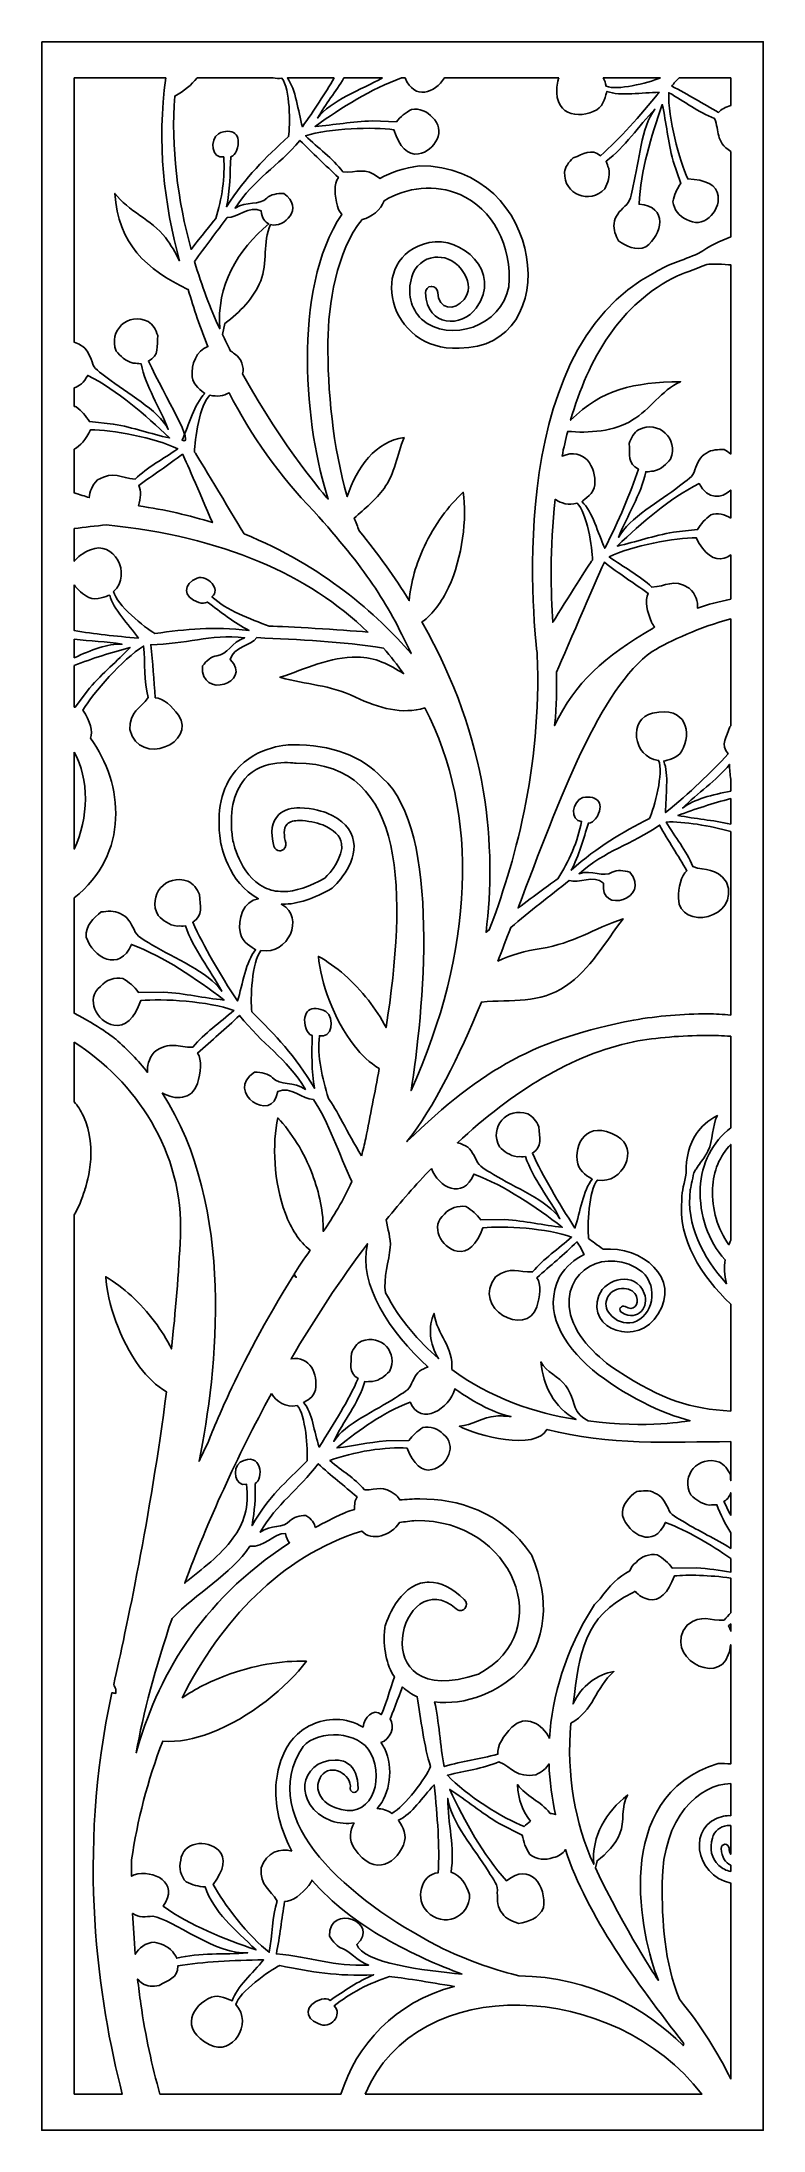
# Model space of a CAD drawing. Header units: centimetres. Extents: x -1.47 to 1.47, y -4.26 to 4.26.
import ezdxf

# ---------------------------------------------------------------- set-up
doc = ezdxf.new("R2010")
doc.units = ezdxf.units.CM
doc.header["$MEASUREMENT"] = 0
doc.layers.add('Layer 1', color=7, linetype='Continuous')

msp = doc.modelspace()

# ---------------------------------------------------------------- linework, layer by layer
at = {"layer": 'Layer 1', "color": 177}
for points, knots in [([(-1.47123, 4.26053), (-1.47123, 4.26053), (1.47122, 4.26053), (1.47122, 4.26053), (1.47122, 4.26053), (1.47122, 4.26053), (1.47122, -4.26053), (1.47122, -4.26053), (1.47122, -4.26053), (1.47122, -4.26053), (-1.47123, -4.26053), (-1.47123, -4.26053), (-1.47123, -4.26053), (-1.47123, -4.26053), (-1.47123, 4.26053), (-1.47123, 4.26053)], [0, 0, 0, 0, 0.2, 0.2, 0.2, 0.2, 0.4, 0.4, 0.4, 0.4, 0.6, 0.6, 0.6, 0.6, 1, 1, 1, 1]), ([(-0.96524, 4.11295), (-0.96524, 4.11295), (-1.33882, 4.11295), (-1.33882, 4.11295), (-1.33882, 4.11295), (-1.33882, 4.11295), (-1.33882, 3.03436), (-1.33882, 3.03436), (-1.33882, 3.03436), (-1.32979, 3.03231), (-1.32111, 3.02886), (-1.31342, 3.02306), (-1.31342, 3.02306), (-1.28668, 3.01061), (-1.27707, 2.98179), (-1.2664, 2.95516), (-1.2664, 2.95516), (-1.26058, 2.92595), (-1.23469, 2.91342), (-1.20411, 2.88914), (-1.20411, 2.88914), (-1.12586, 2.82701), (-0.99787, 2.76055), (-0.9554, 2.67924), (-0.9554, 2.67924), (-0.98998, 2.76922), (-1.04652, 2.85194), (-1.06641, 2.94694), (-1.06641, 2.94694), (-1.08148, 2.94635), (-1.08348, 2.9503), (-1.09835, 2.94962), (-1.09835, 2.94962), (-1.13259, 2.95861), (-1.14878, 2.97722), (-1.16776, 2.99865), (-1.16776, 2.99865), (-1.20137, 3.08167), (-1.11857, 3.15922), (-1.03709, 3.11856), (-1.03709, 3.11856), (-1.01826, 3.10746), (-1.0059, 3.08588), (-0.99822, 3.06194), (-0.99822, 3.06194), (-1.00282, 3.01794), (-0.99026, 2.97979), (-1.03657, 2.9578), (-1.03657, 2.9578), (-0.96618, 2.81066), (-0.84198, 2.60721), (-0.89912, 2.63472), (-0.89912, 2.63472), (-0.87067, 2.69741), (-0.84923, 2.78354), (-0.80647, 2.82501), (-0.80647, 2.82501), (-0.81614, 2.83444), (-0.85497, 2.85851), (-0.85809, 2.89349), (-0.85809, 2.89349), (-0.86267, 2.94493), (-0.83982, 3.00151), (-0.79379, 3.01665), (-0.79379, 3.01665), (-0.82471, 3.09312), (-0.85142, 3.17109), (-0.87402, 3.25), (-0.87402, 3.25), (-0.87402, 3.25), (-0.87526, 3.25), (-0.87526, 3.25), (-0.87526, 3.25), (-1.04552, 3.33216), (-1.15949, 3.4351), (-1.1728, 3.64208), (-1.1728, 3.64208), (-1.12027, 3.56993), (-1.0228, 3.5348), (-0.96641, 3.46144), (-0.96641, 3.46144), (-0.94366, 3.43134), (-0.92655, 3.39928), (-0.90947, 3.36729), (-0.90947, 3.36729), (-0.97229, 3.59574), (-1.00236, 3.84909), (-0.96524, 4.11295)], [0, 0, 0, 0, 0.0434783, 0.0434783, 0.0434783, 0.0434783, 0.0869565, 0.0869565, 0.0869565, 0.0869565, 0.1304348, 0.1304348, 0.1304348, 0.1304348, 0.173913, 0.173913, 0.173913, 0.173913, 0.2173913, 0.2173913, 0.2173913, 0.2173913, 0.2608696, 0.2608696, 0.2608696, 0.2608696, 0.3043478, 0.3043478, 0.3043478, 0.3043478, 0.3478261, 0.3478261, 0.3478261, 0.3478261, 0.3913043, 0.3913043, 0.3913043, 0.3913043, 0.4347826, 0.4347826, 0.4347826, 0.4347826, 0.4782609, 0.4782609, 0.4782609, 0.4782609, 0.5217391, 0.5217391, 0.5217391, 0.5217391, 0.5652174, 0.5652174, 0.5652174, 0.5652174, 0.6086957, 0.6086957, 0.6086957, 0.6086957, 0.6521739, 0.6521739, 0.6521739, 0.6521739, 0.6956522, 0.6956522, 0.6956522, 0.6956522, 0.7391304, 0.7391304, 0.7391304, 0.7391304, 0.7826087, 0.7826087, 0.7826087, 0.7826087, 0.826087, 0.826087, 0.826087, 0.826087, 0.8695652, 0.8695652, 0.8695652, 0.8695652, 0.9130435, 0.9130435, 0.9130435, 0.9130435, 1, 1, 1, 1]), ([(-0.52788, 4.11295), (-0.52788, 4.11295), (-0.83742, 4.11295), (-0.83742, 4.11295), (-0.83742, 4.11295), (-0.86122, 4.08502), (-0.89009, 4.05976), (-0.92869, 4.03915), (-0.92869, 4.03915), (-0.94537, 3.83053), (-0.9162, 3.61193), (-0.86229, 3.4134), (-0.86229, 3.4134), (-0.82007, 3.46714), (-0.78197, 3.5149), (-0.76191, 3.5388), (-0.76191, 3.5388), (-0.73608, 3.61823), (-0.72304, 3.70916), (-0.72937, 3.79074), (-0.72937, 3.79074), (-0.77696, 3.77942), (-0.78893, 3.86042), (-0.75048, 3.88518), (-0.75048, 3.88518), (-0.69541, 3.91276), (-0.65261, 3.88386), (-0.677, 3.81591), (-0.677, 3.81591), (-0.6839, 3.80262), (-0.68757, 3.79562), (-0.70079, 3.79084), (-0.70079, 3.79084), (-0.70341, 3.72302), (-0.70279, 3.65392), (-0.71782, 3.58732), (-0.71782, 3.58732), (-0.63675, 3.71149), (-0.56168, 3.78561), (-0.46484, 3.87381), (-0.46484, 3.87381), (-0.45747, 3.92048), (-0.45773, 4.0699), (-0.4919, 4.11148), (-0.4919, 4.11148), (-0.50465, 4.10978), (-0.51669, 4.11043), (-0.52788, 4.11295)], [0, 0, 0, 0, 0.0769231, 0.0769231, 0.0769231, 0.0769231, 0.1538462, 0.1538462, 0.1538462, 0.1538462, 0.2307692, 0.2307692, 0.2307692, 0.2307692, 0.3076923, 0.3076923, 0.3076923, 0.3076923, 0.3846154, 0.3846154, 0.3846154, 0.3846154, 0.4615385, 0.4615385, 0.4615385, 0.4615385, 0.5384615, 0.5384615, 0.5384615, 0.5384615, 0.6153846, 0.6153846, 0.6153846, 0.6153846, 0.6923077, 0.6923077, 0.6923077, 0.6923077, 0.7692308, 0.7692308, 0.7692308, 0.7692308, 0.8461538, 0.8461538, 0.8461538, 0.8461538, 1, 1, 1, 1]), ([(-0.27838, 4.11295), (-0.27838, 4.11295), (-0.46972, 4.11295), (-0.46972, 4.11295), (-0.46972, 4.11295), (-0.4347, 4.06566), (-0.42642, 3.9789), (-0.40796, 3.91373), (-0.40796, 3.91373), (-0.36023, 3.98162), (-0.31622, 4.04847), (-0.27838, 4.11295)], [0, 0, 0, 0, 0.25, 0.25, 0.25, 0.25, 0.5, 0.5, 0.5, 0.5, 1, 1, 1, 1]), ([(0.63723, 4.11295), (0.63723, 4.11295), (0.17124, 4.11295), (0.17124, 4.11295), (0.17124, 4.11295), (0.13278, 4.05186), (0.04795, 4.0204), (0.01082, 4.11295), (0.01082, 4.11295), (0.01082, 4.11295), (-0.00371, 4.11295), (-0.00371, 4.11295), (-0.00371, 4.11295), (-0.13019, 4.06784), (-0.24632, 3.99268), (-0.35645, 3.9154), (-0.35645, 3.9154), (-0.27774, 3.92041), (-0.20725, 3.93551), (-0.12224, 3.93765), (-0.12224, 3.93765), (-0.12224, 3.93765), (-0.0251, 3.93334), (-0.0251, 3.93334), (-0.0251, 3.93334), (-0.00832, 3.95492), (0.01218, 3.97103), (0.03704, 3.98468), (0.03704, 3.98468), (0.06807, 3.98894), (0.10233, 3.97694), (0.12205, 3.95123), (0.12205, 3.95123), (0.18055, 3.90211), (0.1325, 3.81381), (0.06506, 3.80295), (0.06506, 3.80295), (0.02199, 3.79606), (-0.01297, 3.83175), (-0.03529, 3.90153), (-0.03529, 3.90153), (-0.11744, 3.91333), (-0.29881, 3.9087), (-0.39559, 3.87695), (-0.39559, 3.87695), (-0.34438, 3.82673), (-0.28574, 3.78572), (-0.24307, 3.72986), (-0.24307, 3.72986), (-0.18526, 3.72388), (-0.15358, 3.7534), (-0.09375, 3.7043), (-0.09375, 3.7043), (-0.09329, 3.70367), (-0.09288, 3.70305), (-0.09243, 3.70243), (-0.09243, 3.70243), (-0.04565, 3.72841), (0.00777, 3.74622), (0.06856, 3.75409), (0.06856, 3.75409), (0.58211, 3.7587), (0.66741, 3.0086), (0.23059, 3.01077), (0.23059, 3.01077), (-0.05912, 2.99354), (-0.15295, 3.38402), (0.10871, 3.44118), (0.10871, 3.44118), (0.23982, 3.46981), (0.40784, 3.32167), (0.30065, 3.17386), (0.30065, 3.17386), (0.24251, 3.0937), (0.10126, 3.09462), (0.09392, 3.23558), (0.09392, 3.23558), (0.09324, 3.25), (0.10403, 3.26192), (0.11729, 3.26253), (0.11729, 3.26253), (0.11768, 3.26259), (0.1181, 3.26259), (0.11844, 3.26259), (0.11844, 3.26259), (0.13246, 3.26259), (0.14331, 3.2515), (0.14392, 3.23809), (0.14392, 3.23809), (0.1459, 3.16771), (0.21219, 3.16016), (0.25149, 3.20922), (0.25149, 3.20922), (0.2743, 3.23748), (0.2743, 3.27511), (0.25218, 3.31459), (0.25218, 3.31459), (0.22443, 3.3645), (0.18005, 3.38185), (0.1438, 3.38185), (0.1438, 3.38185), (0.13954, 3.38185), (0.13527, 3.3816), (0.13122, 3.3811), (0.13122, 3.3811), (0.0863, 3.37614), (0.05147, 3.3466), (0.03815, 3.30209), (0.03815, 3.30209), (0.01796, 3.23496), (0.03251, 3.17289), (0.07807, 3.12829), (0.07807, 3.12829), (0.19179, 3.02778), (0.40594, 3.10038), (0.43306, 3.26069), (0.43306, 3.26069), (0.44957, 3.43012), (0.36575, 3.57999), (0.23454, 3.63729), (0.23454, 3.63729), (0.13421, 3.6811), (0.01728, 3.66767), (-0.07508, 3.61216), (-0.07508, 3.61216), (-0.08796, 3.57401), (-0.12546, 3.54497), (-0.16417, 3.53559), (-0.16417, 3.53559), (-0.27039, 3.4068), (-0.30304, 3.18612), (-0.30438, 3.03583), (-0.30438, 3.03583), (-0.30538, 2.83882), (-0.28475, 2.60798), (-0.22556, 2.40515), (-0.22556, 2.40515), (-0.18853, 2.52306), (-0.10702, 2.63226), (0.00612, 2.64526), (0.00612, 2.64526), (-0.02176, 2.57535), (-0.03161, 2.4983), (-0.07519, 2.43819), (-0.07519, 2.43819), (-0.10786, 2.39358), (-0.15496, 2.35523), (-0.19662, 2.31693), (-0.19662, 2.31693), (-0.1902, 2.29947), (-0.18346, 2.2823), (-0.17636, 2.26549), (-0.17636, 2.26549), (-0.09829, 2.16904), (-0.03084, 2.07399), (0.02728, 1.98062), (0.02728, 1.98062), (0.03355, 2.05529), (0.05612, 2.13154), (0.08907, 2.2019), (0.08907, 2.2019), (0.12992, 2.28915), (0.18675, 2.36729), (0.24809, 2.42225), (0.24809, 2.42225), (0.26271, 2.31772), (0.24564, 2.15721), (0.1876, 2.03327), (0.1876, 2.03327), (0.16063, 1.97568), (0.12484, 1.92594), (0.07926, 1.89329), (0.07926, 1.89329), (0.35499, 1.40756), (0.38238, 0.97109), (0.34094, 0.62728), (0.34094, 0.62728), (0.34094, 0.62728), (0.35314, 0.63663), (0.35314, 0.63663), (0.35314, 0.63663), (0.45266, 0.89279), (0.56888, 1.29685), (0.54968, 1.76012), (0.54968, 1.76012), (0.54397, 1.81095), (0.39416, 2.99866), (1.02972, 3.31859), (1.02972, 3.31859), (1.08548, 3.35622), (1.13786, 3.36581), (1.20866, 3.39752), (1.20866, 3.39752), (1.25264, 3.42685), (1.29571, 3.44881), (1.33881, 3.464), (1.33881, 3.464), (1.33881, 3.464), (1.33881, 3.81222), (1.33881, 3.81222), (1.33881, 3.81222), (1.27453, 3.85568), (1.29435, 3.89428), (1.27234, 3.94789), (1.27234, 3.94789), (1.20589, 3.97311), (1.14944, 4.01779), (1.0861, 4.05278), (1.0861, 4.05278), (1.08226, 3.95115), (1.12858, 3.7761), (1.16312, 3.70072), (1.16312, 3.70072), (1.23744, 3.69889), (1.28206, 3.6754), (1.28741, 3.6322), (1.28741, 3.6322), (1.29572, 3.56455), (1.22304, 3.49378), (1.15874, 3.53605), (1.15874, 3.53605), (1.12812, 3.54774), (1.10682, 3.57719), (1.10227, 3.60811), (1.10227, 3.60811), (1.10862, 3.63575), (1.11858, 3.65991), (1.13493, 3.68203), (1.13493, 3.68203), (1.13493, 3.68203), (1.1035, 3.77389), (1.1035, 3.77389), (1.1035, 3.77389), (1.08177, 3.85593), (1.07674, 3.92769), (1.05956, 4.00449), (1.05956, 4.00449), (1.01355, 3.87306), (0.97154, 3.7361), (0.96497, 3.59769), (0.96497, 3.59769), (1.08482, 3.58955), (1.06066, 3.47232), (0.99277, 3.42392), (0.99277, 3.42392), (0.95071, 3.40599), (0.91171, 3.42679), (0.88065, 3.44809), (0.88065, 3.44809), (0.87154, 3.46884), (0.85815, 3.49355), (0.86388, 3.51903), (0.86388, 3.51903), (0.86412, 3.54831), (0.88652, 3.56901), (0.90648, 3.58974), (0.90648, 3.58974), (0.93082, 3.60719), (0.93149, 3.63573), (0.94097, 3.67341), (0.94097, 3.67341), (0.96522, 3.76983), (0.97267, 3.91282), (1.02946, 3.98504), (1.02946, 3.98504), (0.96142, 3.91631), (0.90921, 3.83083), (0.83043, 3.77324), (0.83043, 3.77324), (0.83727, 3.75991), (0.83449, 3.75646), (0.84132, 3.74336), (0.84132, 3.74336), (0.8474, 3.70877), (0.8371, 3.68641), (0.82538, 3.66037), (0.82538, 3.66037), (0.76332, 3.59541), (0.65762, 3.63755), (0.66084, 3.7279), (0.66084, 3.7279), (0.66316, 3.7495), (0.67777, 3.76964), (0.69652, 3.78656), (0.69652, 3.78656), (0.73877, 3.80081), (0.7685, 3.82806), (0.80802, 3.79556), (0.80802, 3.79556), (0.88624, 3.86662), (0.96653, 3.95601), (1.04675, 4.05432), (1.04675, 4.05432), (0.97738, 4.05373), (0.88947, 4.03704), (0.83358, 4.05821), (0.83358, 4.05821), (0.82897, 4.04556), (0.82314, 4.00054), (0.79237, 3.98312), (0.79237, 3.98312), (0.71957, 3.94188), (0.60488, 3.95901), (0.63362, 4.09977), (0.63362, 4.09977), (0.63452, 4.10441), (0.63574, 4.1088), (0.63723, 4.11295)], [0, 0, 0, 0, 0.0128205, 0.0128205, 0.0128205, 0.0128205, 0.025641, 0.025641, 0.025641, 0.025641, 0.0384615, 0.0384615, 0.0384615, 0.0384615, 0.0512821, 0.0512821, 0.0512821, 0.0512821, 0.0641026, 0.0641026, 0.0641026, 0.0641026, 0.0769231, 0.0769231, 0.0769231, 0.0769231, 0.0897436, 0.0897436, 0.0897436, 0.0897436, 0.1025641, 0.1025641, 0.1025641, 0.1025641, 0.1153846, 0.1153846, 0.1153846, 0.1153846, 0.1282051, 0.1282051, 0.1282051, 0.1282051, 0.1410256, 0.1410256, 0.1410256, 0.1410256, 0.1538462, 0.1538462, 0.1538462, 0.1538462, 0.1666667, 0.1666667, 0.1666667, 0.1666667, 0.1794872, 0.1794872, 0.1794872, 0.1794872, 0.1923077, 0.1923077, 0.1923077, 0.1923077, 0.2051282, 0.2051282, 0.2051282, 0.2051282, 0.2179487, 0.2179487, 0.2179487, 0.2179487, 0.2307692, 0.2307692, 0.2307692, 0.2307692, 0.2435897, 0.2435897, 0.2435897, 0.2435897, 0.2564103, 0.2564103, 0.2564103, 0.2564103, 0.2692308, 0.2692308, 0.2692308, 0.2692308, 0.2820513, 0.2820513, 0.2820513, 0.2820513, 0.2948718, 0.2948718, 0.2948718, 0.2948718, 0.3076923, 0.3076923, 0.3076923, 0.3076923, 0.3205128, 0.3205128, 0.3205128, 0.3205128, 0.3333333, 0.3333333, 0.3333333, 0.3333333, 0.3461538, 0.3461538, 0.3461538, 0.3461538, 0.3589744, 0.3589744, 0.3589744, 0.3589744, 0.3717949, 0.3717949, 0.3717949, 0.3717949, 0.3846154, 0.3846154, 0.3846154, 0.3846154, 0.3974359, 0.3974359, 0.3974359, 0.3974359, 0.4102564, 0.4102564, 0.4102564, 0.4102564, 0.4230769, 0.4230769, 0.4230769, 0.4230769, 0.4358974, 0.4358974, 0.4358974, 0.4358974, 0.4487179, 0.4487179, 0.4487179, 0.4487179, 0.4615385, 0.4615385, 0.4615385, 0.4615385, 0.474359, 0.474359, 0.474359, 0.474359, 0.4871795, 0.4871795, 0.4871795, 0.4871795, 0.5, 0.5, 0.5, 0.5, 0.5128205, 0.5128205, 0.5128205, 0.5128205, 0.525641, 0.525641, 0.525641, 0.525641, 0.5384615, 0.5384615, 0.5384615, 0.5384615, 0.5512821, 0.5512821, 0.5512821, 0.5512821, 0.5641026, 0.5641026, 0.5641026, 0.5641026, 0.5769231, 0.5769231, 0.5769231, 0.5769231, 0.5897436, 0.5897436, 0.5897436, 0.5897436, 0.6025641, 0.6025641, 0.6025641, 0.6025641, 0.6153846, 0.6153846, 0.6153846, 0.6153846, 0.6282051, 0.6282051, 0.6282051, 0.6282051, 0.6410256, 0.6410256, 0.6410256, 0.6410256, 0.6538462, 0.6538462, 0.6538462, 0.6538462, 0.6666667, 0.6666667, 0.6666667, 0.6666667, 0.6794872, 0.6794872, 0.6794872, 0.6794872, 0.6923077, 0.6923077, 0.6923077, 0.6923077, 0.7051282, 0.7051282, 0.7051282, 0.7051282, 0.7179487, 0.7179487, 0.7179487, 0.7179487, 0.7307692, 0.7307692, 0.7307692, 0.7307692, 0.7435897, 0.7435897, 0.7435897, 0.7435897, 0.7564103, 0.7564103, 0.7564103, 0.7564103, 0.7692308, 0.7692308, 0.7692308, 0.7692308, 0.7820513, 0.7820513, 0.7820513, 0.7820513, 0.7948718, 0.7948718, 0.7948718, 0.7948718, 0.8076923, 0.8076923, 0.8076923, 0.8076923, 0.8205128, 0.8205128, 0.8205128, 0.8205128, 0.8333333, 0.8333333, 0.8333333, 0.8333333, 0.8461538, 0.8461538, 0.8461538, 0.8461538, 0.8589744, 0.8589744, 0.8589744, 0.8589744, 0.8717949, 0.8717949, 0.8717949, 0.8717949, 0.8846154, 0.8846154, 0.8846154, 0.8846154, 0.8974359, 0.8974359, 0.8974359, 0.8974359, 0.9102564, 0.9102564, 0.9102564, 0.9102564, 0.9230769, 0.9230769, 0.9230769, 0.9230769, 0.9358974, 0.9358974, 0.9358974, 0.9358974, 0.9487179, 0.9487179, 0.9487179, 0.9487179, 0.9615385, 0.9615385, 0.9615385, 0.9615385, 0.974359, 0.974359, 0.974359, 0.974359, 1, 1, 1, 1]), ([(-0.0815, 4.11295), (-0.0815, 4.11295), (-0.23864, 4.11295), (-0.23864, 4.11295), (-0.23864, 4.11295), (-0.27252, 4.05738), (-0.31398, 4.00569), (-0.34604, 3.94925), (-0.34604, 3.94925), (-0.29447, 4.01986), (-0.16777, 4.0656), (-0.0815, 4.11295)], [0, 0, 0, 0, 0.25, 0.25, 0.25, 0.25, 0.5, 0.5, 0.5, 0.5, 1, 1, 1, 1]), ([(1.05267, 4.11295), (1.05267, 4.11295), (0.81904, 4.11295), (0.81904, 4.11295), (0.81904, 4.11295), (0.82451, 4.10303), (0.82844, 4.09182), (0.83033, 4.0793), (0.83033, 4.0793), (0.87514, 4.06046), (0.99638, 4.09171), (1.05267, 4.11295)], [0, 0, 0, 0, 0.25, 0.25, 0.25, 0.25, 0.5, 0.5, 0.5, 0.5, 1, 1, 1, 1]), ([(1.33881, 4.11295), (1.33881, 4.11295), (1.12819, 4.11295), (1.12819, 4.11295), (1.12819, 4.11295), (1.11712, 4.10216), (1.10604, 4.0911), (1.09828, 4.07965), (1.09828, 4.07965), (1.1646, 4.04546), (1.22558, 4.00797), (1.28948, 3.97195), (1.28948, 3.97195), (1.29974, 3.98515), (1.31772, 3.99432), (1.33881, 4.00015), (1.33881, 4.00015), (1.33881, 4.00015), (1.33881, 4.11295), (1.33881, 4.11295)], [0, 0, 0, 0, 0.1666667, 0.1666667, 0.1666667, 0.1666667, 0.3333333, 0.3333333, 0.3333333, 0.3333333, 0.5, 0.5, 0.5, 0.5, 0.6666667, 0.6666667, 0.6666667, 0.6666667, 1, 1, 1, 1]), ([(-0.53821, 3.5145), (-0.57119, 3.44402), (-0.54945, 3.35671), (-0.57842, 3.28531), (-0.57842, 3.28531), (-0.60685, 3.21377), (-0.66387, 3.15733), (-0.72397, 3.11152), (-0.72397, 3.11152), (-0.72397, 3.11152), (-0.73475, 3.06633), (-0.73475, 3.06633), (-0.73475, 3.06633), (-0.72383, 3.04337), (-0.71273, 3.02086), (-0.70153, 2.99878), (-0.70153, 2.99878), (-0.69608, 2.99548), (-0.69051, 2.99179), (-0.68481, 2.98766), (-0.68481, 2.98766), (-0.65512, 2.96663), (-0.64629, 2.93527), (-0.65194, 2.90502), (-0.65194, 2.90502), (-0.48425, 2.60063), (-0.30991, 2.40226), (-0.30555, 2.39682), (-0.30555, 2.39682), (-0.30555, 2.39682), (-0.30302, 2.39432), (-0.30302, 2.39432), (-0.30302, 2.39432), (-0.39531, 2.67078), (-0.45454, 3.24906), (-0.2477, 3.55645), (-0.2477, 3.55645), (-0.25525, 3.56499), (-0.2613, 3.57593), (-0.26518, 3.58963), (-0.26518, 3.58963), (-0.27711, 3.63174), (-0.28069, 3.68104), (-0.26149, 3.707), (-0.26149, 3.707), (-0.31387, 3.75745), (-0.36683, 3.80474), (-0.4181, 3.85799), (-0.4181, 3.85799), (-0.50983, 3.7497), (-0.60441, 3.70206), (-0.68303, 3.58197), (-0.68303, 3.58197), (-0.63614, 3.61196), (-0.58375, 3.59075), (-0.55397, 3.62255), (-0.55397, 3.62255), (-0.53754, 3.63797), (-0.51075, 3.64192), (-0.48457, 3.6414), (-0.48457, 3.6414), (-0.39868, 3.58169), (-0.48319, 3.49909), (-0.53821, 3.5145)], [0, 0, 0, 0, 0.0588235, 0.0588235, 0.0588235, 0.0588235, 0.1176471, 0.1176471, 0.1176471, 0.1176471, 0.1764706, 0.1764706, 0.1764706, 0.1764706, 0.2352941, 0.2352941, 0.2352941, 0.2352941, 0.2941176, 0.2941176, 0.2941176, 0.2941176, 0.3529412, 0.3529412, 0.3529412, 0.3529412, 0.4117647, 0.4117647, 0.4117647, 0.4117647, 0.4705882, 0.4705882, 0.4705882, 0.4705882, 0.5294118, 0.5294118, 0.5294118, 0.5294118, 0.5882353, 0.5882353, 0.5882353, 0.5882353, 0.6470588, 0.6470588, 0.6470588, 0.6470588, 0.7058824, 0.7058824, 0.7058824, 0.7058824, 0.7647059, 0.7647059, 0.7647059, 0.7647059, 0.8235294, 0.8235294, 0.8235294, 0.8235294, 0.8823529, 0.8823529, 0.8823529, 0.8823529, 1, 1, 1, 1]), ([(-0.84817, 3.36376), (-0.81891, 3.2653), (-0.78381, 3.1726), (-0.74554, 3.08955), (-0.74554, 3.08955), (-0.7589, 3.2647), (-0.6732, 3.41077), (-0.54533, 3.51714), (-0.54533, 3.51714), (-0.56096, 3.52446), (-0.57314, 3.54108), (-0.5764, 3.57036), (-0.5764, 3.57036), (-0.62575, 3.59523), (-0.6727, 3.5414), (-0.71503, 3.54392), (-0.71503, 3.54392), (-0.75941, 3.48463), (-0.80444, 3.42467), (-0.84817, 3.36376)], [0, 0, 0, 0, 0.1666667, 0.1666667, 0.1666667, 0.1666667, 0.3333333, 0.3333333, 0.3333333, 0.3333333, 0.5, 0.5, 0.5, 0.5, 0.6666667, 0.6666667, 0.6666667, 0.6666667, 1, 1, 1, 1]), ([(1.33881, 2.57851), (1.33881, 2.57851), (1.33881, 3.35069), (1.33881, 3.35069), (1.33881, 3.35069), (1.33881, 3.35069), (1.33016, 3.35102), (1.33016, 3.35102), (1.33016, 3.35102), (1.3108, 3.35225), (1.2917, 3.3532), (1.27246, 3.3532), (1.27246, 3.3532), (1.26223, 3.3532), (1.25192, 3.35293), (1.24155, 3.35225), (1.24155, 3.35225), (1.19279, 3.33216), (1.13267, 3.31086), (1.12191, 3.30582), (1.12191, 3.30582), (0.88706, 3.19358), (0.7573, 2.9646), (0.68573, 2.71614), (0.68573, 2.71614), (0.81301, 2.84411), (0.94277, 2.87045), (1.13391, 2.87365), (1.13391, 2.87365), (1.05418, 2.83723), (1.01241, 2.76004), (0.93768, 2.71744), (0.93768, 2.71744), (0.86603, 2.67006), (0.75693, 2.66317), (0.67403, 2.67103), (0.67403, 2.67103), (0.66521, 2.63739), (0.65747, 2.60356), (0.65068, 2.56977), (0.65068, 2.56977), (0.74208, 2.60846), (0.79054, 2.52537), (0.78405, 2.45255), (0.78405, 2.45255), (0.78093, 2.41757), (0.7421, 2.3935), (0.73243, 2.38407), (0.73243, 2.38407), (0.77518, 2.34259), (0.79663, 2.25648), (0.82508, 2.19378), (0.82508, 2.19378), (0.88168, 2.30709), (0.93008, 2.41673), (0.96253, 2.51685), (0.96253, 2.51685), (0.91622, 2.53884), (0.92878, 2.577), (0.92419, 2.621), (0.92419, 2.621), (0.93185, 2.64495), (0.94422, 2.66651), (0.96304, 2.67763), (0.96304, 2.67763), (1.04453, 2.71828), (1.12733, 2.64073), (1.09372, 2.55772), (1.09372, 2.55772), (1.07475, 2.53628), (1.05855, 2.51767), (1.02431, 2.50868), (1.02431, 2.50868), (1.00944, 2.50935), (1.00743, 2.50541), (0.99236, 2.506), (0.99236, 2.506), (0.97249, 2.411), (0.91595, 2.32828), (0.88137, 2.23829), (0.88137, 2.23829), (0.92384, 2.31961), (1.05181, 2.38607), (1.13007, 2.4482), (1.13007, 2.4482), (1.16065, 2.47248), (1.18654, 2.48501), (1.19236, 2.51422), (1.19236, 2.51422), (1.20303, 2.54085), (1.21264, 2.56967), (1.23938, 2.58213), (1.23938, 2.58213), (1.26035, 2.59793), (1.28859, 2.5962), (1.31143, 2.59667), (1.31143, 2.59667), (1.3206, 2.59129), (1.33001, 2.58532), (1.33881, 2.57851)], [0, 0, 0, 0, 0.0384615, 0.0384615, 0.0384615, 0.0384615, 0.0769231, 0.0769231, 0.0769231, 0.0769231, 0.1153846, 0.1153846, 0.1153846, 0.1153846, 0.1538462, 0.1538462, 0.1538462, 0.1538462, 0.1923077, 0.1923077, 0.1923077, 0.1923077, 0.2307692, 0.2307692, 0.2307692, 0.2307692, 0.2692308, 0.2692308, 0.2692308, 0.2692308, 0.3076923, 0.3076923, 0.3076923, 0.3076923, 0.3461538, 0.3461538, 0.3461538, 0.3461538, 0.3846154, 0.3846154, 0.3846154, 0.3846154, 0.4230769, 0.4230769, 0.4230769, 0.4230769, 0.4615385, 0.4615385, 0.4615385, 0.4615385, 0.5, 0.5, 0.5, 0.5, 0.5384615, 0.5384615, 0.5384615, 0.5384615, 0.5769231, 0.5769231, 0.5769231, 0.5769231, 0.6153846, 0.6153846, 0.6153846, 0.6153846, 0.6538462, 0.6538462, 0.6538462, 0.6538462, 0.6923077, 0.6923077, 0.6923077, 0.6923077, 0.7307692, 0.7307692, 0.7307692, 0.7307692, 0.7692308, 0.7692308, 0.7692308, 0.7692308, 0.8076923, 0.8076923, 0.8076923, 0.8076923, 0.8461538, 0.8461538, 0.8461538, 0.8461538, 0.8846154, 0.8846154, 0.8846154, 0.8846154, 0.9230769, 0.9230769, 0.9230769, 0.9230769, 1, 1, 1, 1]), ([(-1.33882, 2.84894), (-1.33882, 2.84894), (-1.33882, 2.77305), (-1.33882, 2.77305), (-1.33882, 2.77305), (-1.33631, 2.77254), (-1.33383, 2.77193), (-1.33138, 2.77121), (-1.33138, 2.77121), (-1.3087, 2.75393), (-1.29071, 2.73487), (-1.27726, 2.71091), (-1.27726, 2.71091), (-1.27726, 2.71091), (-1.17992, 2.70082), (-1.17992, 2.70082), (-1.17992, 2.70082), (-1.09563, 2.6861), (-1.02774, 2.66064), (-0.95015, 2.644), (-0.95015, 2.644), (-1.05142, 2.74036), (-1.15941, 2.83542), (-1.28356, 2.89918), (-1.28356, 2.89918), (-1.29973, 2.8698), (-1.31904, 2.85428), (-1.33882, 2.84894)], [0, 0, 0, 0, 0.125, 0.125, 0.125, 0.125, 0.25, 0.25, 0.25, 0.25, 0.375, 0.375, 0.375, 0.375, 0.5, 0.5, 0.5, 0.5, 0.625, 0.625, 0.625, 0.625, 0.75, 0.75, 0.75, 0.75, 1, 1, 1, 1]), ([(-0.64629, 2.25234), (-0.32569, 2.12305), (-0.10376, 1.92417), (0.03498, 1.76454), (0.03498, 1.76454), (-0.06565, 1.98155), (-0.15046, 2.10769), (-0.36126, 2.34476), (-0.36126, 2.34476), (-0.50205, 2.48975), (-0.61687, 2.65345), (-0.70731, 2.8283), (-0.70731, 2.8283), (-0.72958, 2.81565), (-0.75675, 2.81077), (-0.78578, 2.81912), (-0.78578, 2.81912), (-0.82605, 2.7828), (-0.84883, 2.63411), (-0.84852, 2.58656), (-0.84852, 2.58656), (-0.83589, 2.57106), (-0.70623, 2.35238), (-0.64629, 2.25234)], [0, 0, 0, 0, 0.1428571, 0.1428571, 0.1428571, 0.1428571, 0.2857143, 0.2857143, 0.2857143, 0.2857143, 0.4285714, 0.4285714, 0.4285714, 0.4285714, 0.5714286, 0.5714286, 0.5714286, 0.5714286, 0.7142857, 0.7142857, 0.7142857, 0.7142857, 1, 1, 1, 1]), ([(-1.33882, 2.59841), (-1.33882, 2.59841), (-1.33882, 2.41973), (-1.33882, 2.41973), (-1.33882, 2.41973), (-1.31591, 2.41248), (-1.29528, 2.40622), (-1.27732, 2.40092), (-1.27732, 2.40092), (-1.27697, 2.42459), (-1.26707, 2.44941), (-1.24345, 2.47276), (-1.24345, 2.47276), (-1.1765, 2.51277), (-1.14941, 2.47869), (-1.09097, 2.4761), (-1.09097, 2.4761), (-1.04008, 2.52538), (-0.97552, 2.55753), (-0.91698, 2.59994), (-0.91698, 2.59994), (-1.00854, 2.64587), (-1.18837, 2.67732), (-1.27192, 2.67773), (-1.27192, 2.67773), (-1.29189, 2.63738), (-1.31462, 2.61035), (-1.33882, 2.59841)], [0, 0, 0, 0, 0.125, 0.125, 0.125, 0.125, 0.25, 0.25, 0.25, 0.25, 0.375, 0.375, 0.375, 0.375, 0.5, 0.5, 0.5, 0.5, 0.625, 0.625, 0.625, 0.625, 0.75, 0.75, 0.75, 0.75, 1, 1, 1, 1]), ([(-1.07736, 2.3668), (-0.9691, 2.35155), (-0.86844, 2.32813), (-0.77512, 2.29861), (-0.77512, 2.29861), (-0.82897, 2.42386), (-0.88891, 2.56392), (-0.89743, 2.57773), (-0.89743, 2.57773), (-0.9565, 2.53232), (-1.01634, 2.49309), (-1.07608, 2.45061), (-1.07608, 2.45061), (-1.06495, 2.42962), (-1.06786, 2.39799), (-1.07736, 2.3668)], [0, 0, 0, 0, 0.2, 0.2, 0.2, 0.2, 0.4, 0.4, 0.4, 0.4, 0.6, 0.6, 0.6, 0.6, 1, 1, 1, 1]), ([(0.62319, 2.39386), (0.60006, 2.19293), (0.60509, 2.00839), (0.61283, 1.89218), (0.61283, 1.89218), (0.66812, 1.98041), (0.76277, 2.13125), (0.77449, 2.14561), (0.77449, 2.14561), (0.77479, 2.19317), (0.75201, 2.34185), (0.71173, 2.37818), (0.71173, 2.37818), (0.67816, 2.36852), (0.64709, 2.37657), (0.62319, 2.39386)], [0, 0, 0, 0, 0.2, 0.2, 0.2, 0.2, 0.4, 0.4, 0.4, 0.4, 0.6, 0.6, 0.6, 0.6, 1, 1, 1, 1]), ([(1.33881, 2.31647), (1.33881, 2.31647), (1.33881, 2.43128), (1.33881, 2.43128), (1.33881, 2.43128), (1.30104, 2.39643), (1.24688, 2.39037), (1.20952, 2.45823), (1.20952, 2.45823), (1.08537, 2.39448), (0.97738, 2.29942), (0.87611, 2.20306), (0.87611, 2.20306), (0.9537, 2.2197), (1.02159, 2.24516), (1.10588, 2.25988), (1.10588, 2.25988), (1.10588, 2.25988), (1.20323, 2.26997), (1.20323, 2.26997), (1.20323, 2.26997), (1.21667, 2.29393), (1.23466, 2.31299), (1.25734, 2.33027), (1.25734, 2.33027), (1.28425, 2.33812), (1.31565, 2.33355), (1.33881, 2.31647)], [0, 0, 0, 0, 0.125, 0.125, 0.125, 0.125, 0.25, 0.25, 0.25, 0.25, 0.375, 0.375, 0.375, 0.375, 0.5, 0.5, 0.5, 0.5, 0.625, 0.625, 0.625, 0.625, 0.75, 0.75, 0.75, 0.75, 1, 1, 1, 1]), ([(-1.33882, 2.27413), (-1.33882, 2.27413), (-1.33882, 2.14071), (-1.33882, 2.14071), (-1.33882, 2.14071), (-1.32597, 2.15817), (-1.30464, 2.17452), (-1.27251, 2.18812), (-1.27251, 2.18812), (-1.17967, 2.22854), (-1.09998, 2.0899), (-1.1785, 2.01713), (-1.1785, 2.01713), (-1.16764, 1.9646), (-1.05105, 1.86986), (-1.00991, 1.84598), (-1.00991, 1.84598), (-0.87972, 1.86448), (-0.7743, 1.87519), (-0.62598, 1.85883), (-0.62598, 1.85883), (-0.68753, 1.88944), (-0.74113, 1.93364), (-0.79579, 1.97454), (-0.79579, 1.97454), (-0.80788, 1.96743), (-0.81567, 1.96903), (-0.83043, 1.97215), (-0.83043, 1.97215), (-0.89896, 1.99643), (-0.89445, 2.04756), (-0.83806, 2.07237), (-0.83806, 2.07237), (-0.79439, 2.0862), (-0.73867, 2.02577), (-0.77762, 1.99641), (-0.77762, 1.99641), (-0.71788, 1.93993), (-0.62186, 1.90622), (-0.54345, 1.87578), (-0.54345, 1.87578), (-0.47093, 1.87641), (-0.2505, 1.86011), (-0.14135, 1.85233), (-0.14135, 1.85233), (-0.38057, 2.08428), (-0.73343, 2.24251), (-1.20694, 2.28914), (-1.20694, 2.28914), (-1.25178, 2.28509), (-1.29576, 2.28012), (-1.33882, 2.27413)], [0, 0, 0, 0, 0.0714286, 0.0714286, 0.0714286, 0.0714286, 0.1428571, 0.1428571, 0.1428571, 0.1428571, 0.2142857, 0.2142857, 0.2142857, 0.2142857, 0.2857143, 0.2857143, 0.2857143, 0.2857143, 0.3571429, 0.3571429, 0.3571429, 0.3571429, 0.4285714, 0.4285714, 0.4285714, 0.4285714, 0.5, 0.5, 0.5, 0.5, 0.5714286, 0.5714286, 0.5714286, 0.5714286, 0.6428571, 0.6428571, 0.6428571, 0.6428571, 0.7142857, 0.7142857, 0.7142857, 0.7142857, 0.7857143, 0.7857143, 0.7857143, 0.7857143, 0.8571429, 0.8571429, 0.8571429, 0.8571429, 1, 1, 1, 1]), ([(1.33881, 1.98609), (1.33881, 1.98609), (1.33881, 2.16677), (1.33881, 2.16677), (1.33881, 2.16677), (1.33086, 2.16107), (1.32207, 2.15651), (1.31263, 2.15352), (1.31263, 2.15352), (1.27079, 2.14028), (1.23062, 2.17064), (1.19788, 2.23679), (1.19788, 2.23679), (1.11433, 2.23638), (0.9345, 2.20493), (0.84294, 2.15899), (0.84294, 2.15899), (0.90149, 2.11659), (0.96604, 2.08444), (1.01693, 2.03516), (1.01693, 2.03516), (1.07537, 2.03775), (1.10246, 2.07183), (1.16941, 2.03181), (1.16941, 2.03181), (1.19629, 2.00523), (1.20542, 1.97674), (1.2029, 1.95022), (1.2029, 1.95022), (1.2461, 1.96478), (1.29185, 1.97711), (1.33881, 1.98609)], [0, 0, 0, 0, 0.1111111, 0.1111111, 0.1111111, 0.1111111, 0.2222222, 0.2222222, 0.2222222, 0.2222222, 0.3333333, 0.3333333, 0.3333333, 0.3333333, 0.4444444, 0.4444444, 0.4444444, 0.4444444, 0.5555556, 0.5555556, 0.5555556, 0.5555556, 0.6666667, 0.6666667, 0.6666667, 0.6666667, 0.7777778, 0.7777778, 0.7777778, 0.7777778, 1, 1, 1, 1]), ([(0.62746, 1.68817), (0.63, 1.61077), (0.62887, 1.56121), (0.62056, 1.47028), (0.62056, 1.47028), (0.70537, 1.64848), (0.82057, 1.74943), (1.02188, 1.86861), (1.02188, 1.86861), (1.02397, 1.86984), (1.02608, 1.87108), (1.02821, 1.87231), (1.02821, 1.87231), (1.02365, 1.87798), (1.01954, 1.88461), (1.01605, 1.8923), (1.01605, 1.8923), (0.99784, 1.93245), (0.98684, 1.981), (1.00204, 2.00967), (1.00204, 2.00967), (0.9423, 2.05215), (0.88246, 2.09138), (0.82339, 2.13679), (0.82339, 2.13679), (0.81018, 2.11538), (0.67369, 1.79127), (0.62746, 1.68817)], [0, 0, 0, 0, 0.125, 0.125, 0.125, 0.125, 0.25, 0.25, 0.25, 0.25, 0.375, 0.375, 0.375, 0.375, 0.5, 0.5, 0.5, 0.5, 0.625, 0.625, 0.625, 0.625, 0.75, 0.75, 0.75, 0.75, 1, 1, 1, 1]), ([(-1.33882, 2.04513), (-1.33882, 2.04513), (-1.33882, 1.85818), (-1.33882, 1.85818), (-1.33882, 1.85818), (-1.25782, 1.84434), (-1.16942, 1.83461), (-1.0771, 1.8276), (-1.0771, 1.8276), (-1.1167, 1.8835), (-1.18004, 1.94536), (-1.19408, 2.0026), (-1.19408, 2.0026), (-1.20711, 1.99921), (-1.24757, 1.97855), (-1.2793, 1.99366), (-1.2793, 1.99366), (-1.30344, 2.00516), (-1.32501, 2.02358), (-1.33882, 2.04513)], [0, 0, 0, 0, 0.1666667, 0.1666667, 0.1666667, 0.1666667, 0.3333333, 0.3333333, 0.3333333, 0.3333333, 0.5, 0.5, 0.5, 0.5, 0.6666667, 0.6666667, 0.6666667, 0.6666667, 1, 1, 1, 1]), ([(1.33881, 1.46932), (1.33881, 1.46932), (1.33881, 1.90574), (1.33881, 1.90574), (1.33881, 1.90574), (1.21196, 1.87243), (1.09379, 1.81742), (1.01811, 1.77264), (1.01811, 1.77264), (0.80621, 1.62194), (0.64173, 1.17677), (0.4717, 0.72638), (0.4717, 0.72638), (0.53859, 0.77656), (0.60244, 0.82372), (0.63293, 0.84499), (0.63293, 0.84499), (0.67875, 0.915), (0.71524, 0.99942), (0.73058, 1.07982), (0.73058, 1.07982), (0.68166, 1.08119), (0.69141, 1.16247), (0.73503, 1.17646), (0.73503, 1.17646), (0.79544, 1.18886), (0.82917, 1.14991), (0.78776, 1.0906), (0.78776, 1.0906), (0.7776, 1.07955), (0.77222, 1.07374), (0.75821, 1.07254), (0.75821, 1.07254), (0.73784, 1.00773), (0.72027, 0.94086), (0.68825, 0.88045), (0.68825, 0.88045), (0.79916, 0.97939), (0.89113, 1.03156), (1.00781, 1.09171), (1.00781, 1.09171), (1.0272, 1.13488), (1.06624, 1.27919), (1.04418, 1.32816), (1.04418, 1.32816), (0.93758, 1.34195), (0.92082, 1.50064), (1.02003, 1.52141), (1.02003, 1.52141), (1.16059, 1.55231), (1.17988, 1.43973), (1.13989, 1.3673), (1.13989, 1.3673), (1.12299, 1.3367), (1.07797, 1.33012), (1.06538, 1.32535), (1.06538, 1.32535), (1.08763, 1.27072), (1.07253, 1.18387), (1.07322, 1.11558), (1.07322, 1.11558), (1.17028, 1.19636), (1.2584, 1.27705), (1.32818, 1.35537), (1.32818, 1.35537), (1.29487, 1.39367), (1.32164, 1.42344), (1.33514, 1.4653), (1.33514, 1.4653), (1.33635, 1.46666), (1.33757, 1.468), (1.33881, 1.46932)], [0, 0, 0, 0, 0.0526316, 0.0526316, 0.0526316, 0.0526316, 0.1052632, 0.1052632, 0.1052632, 0.1052632, 0.1578947, 0.1578947, 0.1578947, 0.1578947, 0.2105263, 0.2105263, 0.2105263, 0.2105263, 0.2631579, 0.2631579, 0.2631579, 0.2631579, 0.3157895, 0.3157895, 0.3157895, 0.3157895, 0.3684211, 0.3684211, 0.3684211, 0.3684211, 0.4210526, 0.4210526, 0.4210526, 0.4210526, 0.4736842, 0.4736842, 0.4736842, 0.4736842, 0.5263158, 0.5263158, 0.5263158, 0.5263158, 0.5789474, 0.5789474, 0.5789474, 0.5789474, 0.6315789, 0.6315789, 0.6315789, 0.6315789, 0.6842105, 0.6842105, 0.6842105, 0.6842105, 0.7368421, 0.7368421, 0.7368421, 0.7368421, 0.7894737, 0.7894737, 0.7894737, 0.7894737, 0.8421053, 0.8421053, 0.8421053, 0.8421053, 0.8947368, 0.8947368, 0.8947368, 0.8947368, 1, 1, 1, 1]), ([(-1.27281, 1.41896), (-1.13592, 1.23194), (-1.11336, 0.94668), (-1.33882, 0.76759), (-1.33882, 0.76759), (-1.33882, 0.76759), (-1.33882, 0.29663), (-1.33882, 0.29663), (-1.33882, 0.29663), (-1.24088, 0.2473), (-1.17575, 0.19609), (-1.16966, 0.1912), (-1.16966, 0.1912), (-1.12109, 0.1492), (-1.07785, 0.10368), (-1.03951, 0.05527), (-1.03951, 0.05527), (-1.04307, 0.08095), (-1.03609, 0.10931), (-1.01319, 0.13774), (-1.01319, 0.13774), (-0.94813, 0.1873), (-0.91582, 0.15493), (-0.85456, 0.15906), (-0.85456, 0.15906), (-0.80736, 0.21642), (-0.74387, 0.25749), (-0.68786, 0.30857), (-0.68786, 0.30857), (-0.78882, 0.34576), (-0.98012, 0.35752), (-1.06729, 0.34817), (-1.06729, 0.34817), (-1.09355, 0.27535), (-1.13183, 0.239), (-1.17704, 0.2479), (-1.17704, 0.2479), (-1.24782, 0.26193), (-1.29513, 0.35697), (-1.23148, 0.4066), (-1.23148, 0.4066), (-1.20967, 0.43301), (-1.17304, 0.44437), (-1.14044, 0.43871), (-1.14044, 0.43871), (-1.11473, 0.42334), (-1.0937, 0.40557), (-1.07682, 0.38215), (-1.07682, 0.38215), (-1.07682, 0.38215), (-0.9741, 0.38301), (-0.9741, 0.38301), (-0.9741, 0.38301), (-0.88444, 0.37753), (-0.81061, 0.35891), (-0.72771, 0.35064), (-0.72771, 0.35064), (-0.8448, 0.43928), (-0.96874, 0.52579), (-1.10581, 0.57776), (-1.10581, 0.57776), (-1.15338, 0.46204), (-1.26336, 0.52443), (-1.28973, 0.60739), (-1.28973, 0.60739), (-1.29394, 0.65483), (-1.26021, 0.68652), (-1.22858, 0.71021), (-1.22858, 0.71021), (-1.20471, 0.71238), (-1.17546, 0.7175), (-1.15172, 0.70347), (-1.15172, 0.70347), (-1.12234, 0.6936), (-1.10888, 0.66467), (-1.09459, 0.63815), (-1.09459, 0.63815), (-1.08503, 0.60837), (-1.05655, 0.59833), (-1.02176, 0.57658), (-1.02176, 0.57658), (-0.93275, 0.52095), (-0.79137, 0.4666), (-0.73738, 0.38677), (-0.73738, 0.38677), (-0.78416, 0.47657), (-0.85298, 0.55622), (-0.88504, 0.65297), (-0.88504, 0.65297), (-0.90068, 0.6506), (-0.90324, 0.65448), (-0.91867, 0.65203), (-0.91867, 0.65203), (-0.95545, 0.6574), (-0.97456, 0.67492), (-0.9969, 0.69505), (-0.9969, 0.69505), (-1.04185, 0.7777), (-0.96472, 0.86826), (-0.8749, 0.83539), (-0.8749, 0.83539), (-0.85395, 0.82601), (-0.83848, 0.80496), (-0.82763, 0.78088), (-0.82763, 0.78088), (-0.82718, 0.73446), (-0.80953, 0.69614), (-0.85521, 0.66779), (-0.85521, 0.66779), (-0.80944, 0.56716), (-0.74591, 0.45848), (-0.67338, 0.34693), (-0.67338, 0.34693), (-0.65118, 0.41565), (-0.63907, 0.50797), (-0.59943, 0.55623), (-0.59943, 0.55623), (-0.61063, 0.56493), (-0.65399, 0.58549), (-0.66142, 0.6216), (-0.66142, 0.6216), (-0.67389, 0.68233), (-0.64976, 0.75427), (-0.58734, 0.76403), (-0.58734, 0.76403), (-0.7111, 0.82594), (-0.74105, 0.99107), (-0.74297, 0.99917), (-0.74297, 0.99917), (-0.75944, 1.12088), (-0.73856, 1.21809), (-0.68032, 1.28711), (-0.68032, 1.28711), (-0.59358, 1.39125), (-0.45618, 1.39254), (-0.44988, 1.39254), (-0.44988, 1.39254), (-0.28906, 1.39254), (-0.16503, 1.34673), (-0.08213, 1.2564), (-0.08213, 1.2564), (0.16223, 1.04439), (0.08341, 0.28736), (0.03498, -0.01893), (0.03498, -0.01893), (0.29062, 0.54829), (0.31718, 1.11241), (0.09062, 1.54265), (0.09062, 1.54265), (-0.00176, 1.51527), (-0.09435, 1.54011), (-0.1923, 1.58703), (-0.1923, 1.58703), (-0.3011, 1.63842), (-0.38741, 1.6359), (-0.49969, 1.66749), (-0.49969, 1.66749), (-0.39752, 1.70141), (-0.29386, 1.75087), (-0.18534, 1.7502), (-0.18534, 1.7502), (-0.11106, 1.7496), (-0.05331, 1.71909), (0.00468, 1.68258), (0.00468, 1.68258), (-0.02081, 1.71836), (-0.04836, 1.75295), (-0.07799, 1.78624), (-0.07799, 1.78624), (-0.24685, 1.81373), (-0.42275, 1.82125), (-0.59384, 1.82923), (-0.59384, 1.82923), (-0.61864, 1.79515), (-0.69042, 1.79318), (-0.70221, 1.73958), (-0.70221, 1.73958), (-0.60908, 1.64545), (-0.82617, 1.5746), (-0.81583, 1.71407), (-0.81583, 1.71407), (-0.79967, 1.73447), (-0.77963, 1.75253), (-0.75719, 1.75539), (-0.75719, 1.75539), (-0.7135, 1.75811), (-0.69692, 1.81175), (-0.64382, 1.82874), (-0.64382, 1.82874), (-0.7874, 1.8444), (-0.88446, 1.80197), (-1.02713, 1.8001), (-1.02713, 1.8001), (-1.01797, 1.72706), (-1.01453, 1.6565), (-1.00824, 1.58438), (-1.00824, 1.58438), (-0.97581, 1.5827), (-0.93956, 1.54874), (-0.9142, 1.51295), (-0.9142, 1.51295), (-0.83559, 1.4019), (-1.07245, 1.29815), (-1.11227, 1.45395), (-1.11227, 1.45395), (-1.11278, 1.53093), (-1.06966, 1.53656), (-1.03776, 1.58471), (-1.03776, 1.58471), (-1.05441, 1.6528), (-1.04935, 1.72375), (-1.05618, 1.79483), (-1.05618, 1.79483), (-1.14224, 1.74064), (-1.26062, 1.6044), (-1.30337, 1.53389), (-1.30337, 1.53389), (-1.27279, 1.48749), (-1.26205, 1.44791), (-1.27281, 1.41896)], [0, 0, 0, 0, 0.0178571, 0.0178571, 0.0178571, 0.0178571, 0.0357143, 0.0357143, 0.0357143, 0.0357143, 0.0535714, 0.0535714, 0.0535714, 0.0535714, 0.0714286, 0.0714286, 0.0714286, 0.0714286, 0.0892857, 0.0892857, 0.0892857, 0.0892857, 0.1071429, 0.1071429, 0.1071429, 0.1071429, 0.125, 0.125, 0.125, 0.125, 0.1428571, 0.1428571, 0.1428571, 0.1428571, 0.1607143, 0.1607143, 0.1607143, 0.1607143, 0.1785714, 0.1785714, 0.1785714, 0.1785714, 0.1964286, 0.1964286, 0.1964286, 0.1964286, 0.2142857, 0.2142857, 0.2142857, 0.2142857, 0.2321429, 0.2321429, 0.2321429, 0.2321429, 0.25, 0.25, 0.25, 0.25, 0.2678571, 0.2678571, 0.2678571, 0.2678571, 0.2857143, 0.2857143, 0.2857143, 0.2857143, 0.3035714, 0.3035714, 0.3035714, 0.3035714, 0.3214286, 0.3214286, 0.3214286, 0.3214286, 0.3392857, 0.3392857, 0.3392857, 0.3392857, 0.3571429, 0.3571429, 0.3571429, 0.3571429, 0.375, 0.375, 0.375, 0.375, 0.3928571, 0.3928571, 0.3928571, 0.3928571, 0.4107143, 0.4107143, 0.4107143, 0.4107143, 0.4285714, 0.4285714, 0.4285714, 0.4285714, 0.4464286, 0.4464286, 0.4464286, 0.4464286, 0.4642857, 0.4642857, 0.4642857, 0.4642857, 0.4821429, 0.4821429, 0.4821429, 0.4821429, 0.5, 0.5, 0.5, 0.5, 0.5178571, 0.5178571, 0.5178571, 0.5178571, 0.5357143, 0.5357143, 0.5357143, 0.5357143, 0.5535714, 0.5535714, 0.5535714, 0.5535714, 0.5714286, 0.5714286, 0.5714286, 0.5714286, 0.5892857, 0.5892857, 0.5892857, 0.5892857, 0.6071429, 0.6071429, 0.6071429, 0.6071429, 0.625, 0.625, 0.625, 0.625, 0.6428571, 0.6428571, 0.6428571, 0.6428571, 0.6607143, 0.6607143, 0.6607143, 0.6607143, 0.6785714, 0.6785714, 0.6785714, 0.6785714, 0.6964286, 0.6964286, 0.6964286, 0.6964286, 0.7142857, 0.7142857, 0.7142857, 0.7142857, 0.7321429, 0.7321429, 0.7321429, 0.7321429, 0.75, 0.75, 0.75, 0.75, 0.7678571, 0.7678571, 0.7678571, 0.7678571, 0.7857143, 0.7857143, 0.7857143, 0.7857143, 0.8035714, 0.8035714, 0.8035714, 0.8035714, 0.8214286, 0.8214286, 0.8214286, 0.8214286, 0.8392857, 0.8392857, 0.8392857, 0.8392857, 0.8571429, 0.8571429, 0.8571429, 0.8571429, 0.875, 0.875, 0.875, 0.875, 0.8928571, 0.8928571, 0.8928571, 0.8928571, 0.9107143, 0.9107143, 0.9107143, 0.9107143, 0.9285714, 0.9285714, 0.9285714, 0.9285714, 0.9464286, 0.9464286, 0.9464286, 0.9464286, 0.9642857, 0.9642857, 0.9642857, 0.9642857, 1, 1, 1, 1]), ([(-1.33882, 1.82357), (-1.33882, 1.82357), (-1.33882, 1.74739), (-1.33882, 1.74739), (-1.33882, 1.74739), (-1.27167, 1.77752), (-1.20178, 1.8059), (-1.14403, 1.80255), (-1.14403, 1.80255), (-1.20806, 1.81359), (-1.2743, 1.81455), (-1.33882, 1.82357)], [0, 0, 0, 0, 0.25, 0.25, 0.25, 0.25, 0.5, 0.5, 0.5, 0.5, 1, 1, 1, 1]), ([(-1.33882, 1.71585), (-1.33882, 1.71585), (-1.33882, 1.54628), (-1.33882, 1.54628), (-1.33882, 1.54628), (-1.33744, 1.54627), (-1.33607, 1.54624), (-1.33468, 1.5462), (-1.33468, 1.5462), (-1.33468, 1.5462), (-1.27658, 1.62348), (-1.27658, 1.62348), (-1.27658, 1.62348), (-1.22112, 1.68735), (-1.16472, 1.73189), (-1.111, 1.78911), (-1.111, 1.78911), (-1.18749, 1.76817), (-1.26472, 1.74518), (-1.33882, 1.71585)], [0, 0, 0, 0, 0.1666667, 0.1666667, 0.1666667, 0.1666667, 0.3333333, 0.3333333, 0.3333333, 0.3333333, 0.5, 0.5, 0.5, 0.5, 0.6666667, 0.6666667, 0.6666667, 0.6666667, 1, 1, 1, 1]), ([(-1.33882, 1.36261), (-1.33882, 1.36261), (-1.33882, 0.96677), (-1.33882, 0.96677), (-1.33882, 0.96677), (-1.27895, 1.09535), (-1.27783, 1.25089), (-1.33882, 1.36261)], [0, 0, 0, 0, 0.3333333, 0.3333333, 0.3333333, 0.3333333, 1, 1, 1, 1]), ([(-0.16759, -0.28436), (-0.16078, -0.26153), (-0.15487, -0.23806), (-0.15006, -0.21393), (-0.15006, -0.21393), (-0.13201, -0.12341), (-0.11292, -0.02729), (-0.09519, 0.07093), (-0.09519, 0.07093), (-0.13279, 0.09382), (-0.1669, 0.12655), (-0.19697, 0.16496), (-0.19697, 0.16496), (-0.28107, 0.27235), (-0.33365, 0.42422), (-0.34294, 0.5288), (-0.34294, 0.5288), (-0.27112, 0.48903), (-0.19848, 0.42579), (-0.13928, 0.35019), (-0.13928, 0.35019), (-0.11181, 0.31512), (-0.08724, 0.27741), (-0.06697, 0.23817), (-0.06697, 0.23817), (0.01687, 0.77788), (0.02143, 1.3222), (-0.43387, 1.31666), (-0.43387, 1.31666), (-0.43449, 1.31666), (-0.46889, 1.3223), (-0.51205, 1.3172), (-0.51205, 1.3172), (-0.55521, 1.3121), (-0.60717, 1.29621), (-0.64296, 1.25328), (-0.64296, 1.25328), (-0.69103, 1.19555), (-0.70752, 1.11272), (-0.69296, 1.00735), (-0.69296, 1.00735), (-0.69296, 1.00604), (-0.66575, 0.8593), (-0.56321, 0.80973), (-0.56321, 0.80973), (-0.54012, 0.7987), (-0.51478, 0.79327), (-0.48745, 0.79327), (-0.48745, 0.79327), (-0.43683, 0.79327), (-0.37941, 0.81198), (-0.31696, 0.84861), (-0.31696, 0.84861), (-0.29479, 0.86929), (-0.2397, 0.93519), (-0.24855, 0.98917), (-0.24855, 0.98917), (-0.25364, 1.01988), (-0.2796, 1.0456), (-0.32521, 1.06506), (-0.32521, 1.06506), (-0.35034, 1.07411), (-0.388, 1.08318), (-0.42, 1.08318), (-0.42, 1.08318), (-0.44109, 1.08318), (-0.45969, 1.07929), (-0.47076, 1.06879), (-0.47076, 1.06879), (-0.48787, 1.05248), (-0.48278, 1.01802), (-0.47646, 0.99229), (-0.47646, 0.99229), (-0.47267, 0.97848), (-0.48023, 0.96406), (-0.49418, 0.9603), (-0.49418, 0.9603), (-0.4963, 0.95969), (-0.49843, 0.95935), (-0.50057, 0.95935), (-0.50057, 0.95935), (-0.51135, 0.95935), (-0.52192, 0.96698), (-0.52461, 0.97848), (-0.52461, 0.97848), (-0.53978, 1.0362), (-0.53346, 1.07949), (-0.50436, 1.10707), (-0.50436, 1.10707), (-0.48216, 1.12809), (-0.45056, 1.13483), (-0.41896, 1.13483), (-0.41896, 1.13483), (-0.36752, 1.13483), (-0.3162, 1.11687), (-0.30679, 1.11333), (-0.30679, 1.11333), (-0.24355, 1.08636), (-0.2074, 1.0475), (-0.19923, 0.99794), (-0.19923, 0.99794), (-0.18338, 0.90443), (-0.27898, 0.81409), (-0.28723, 0.80722), (-0.28723, 0.80722), (-0.3612, 0.76351), (-0.42871, 0.7416), (-0.48916, 0.7416), (-0.48916, 0.7416), (-0.49105, 0.7416), (-0.49292, 0.74163), (-0.4948, 0.74167), (-0.4948, 0.74167), (-0.49383, 0.74114), (-0.49289, 0.74064), (-0.49192, 0.74009), (-0.49192, 0.74009), (-0.39833, 0.68845), (-0.4652, 0.53346), (-0.57714, 0.55251), (-0.57714, 0.55251), (-0.61482, 0.50991), (-0.62086, 0.35218), (-0.61488, 0.30263), (-0.61488, 0.30263), (-0.51605, 0.20584), (-0.43966, 0.12474), (-0.35886, -0.00941), (-0.35886, -0.00941), (-0.37216, 0.06146), (-0.36884, 0.13439), (-0.36899, 0.20609), (-0.36899, 0.20609), (-0.38275, 0.21164), (-0.38636, 0.21916), (-0.39314, 0.23346), (-0.39314, 0.23346), (-0.41626, 0.30612), (-0.36996, 0.335), (-0.31289, 0.30381), (-0.31289, 0.30381), (-0.27326, 0.27621), (-0.28901, 0.19115), (-0.33882, 0.2049), (-0.33882, 0.2049), (-0.34865, 0.11902), (-0.32669, 0.03415), (-0.30249, -0.05069), (-0.30249, -0.05069), (-0.27104, -0.09102), (-0.22326, -0.19241), (-0.16759, -0.28436)], [0, 0, 0, 0, 0.025641, 0.025641, 0.025641, 0.025641, 0.0512821, 0.0512821, 0.0512821, 0.0512821, 0.0769231, 0.0769231, 0.0769231, 0.0769231, 0.1025641, 0.1025641, 0.1025641, 0.1025641, 0.1282051, 0.1282051, 0.1282051, 0.1282051, 0.1538462, 0.1538462, 0.1538462, 0.1538462, 0.1794872, 0.1794872, 0.1794872, 0.1794872, 0.2051282, 0.2051282, 0.2051282, 0.2051282, 0.2307692, 0.2307692, 0.2307692, 0.2307692, 0.2564103, 0.2564103, 0.2564103, 0.2564103, 0.2820513, 0.2820513, 0.2820513, 0.2820513, 0.3076923, 0.3076923, 0.3076923, 0.3076923, 0.3333333, 0.3333333, 0.3333333, 0.3333333, 0.3589744, 0.3589744, 0.3589744, 0.3589744, 0.3846154, 0.3846154, 0.3846154, 0.3846154, 0.4102564, 0.4102564, 0.4102564, 0.4102564, 0.4358974, 0.4358974, 0.4358974, 0.4358974, 0.4615385, 0.4615385, 0.4615385, 0.4615385, 0.4871795, 0.4871795, 0.4871795, 0.4871795, 0.5128205, 0.5128205, 0.5128205, 0.5128205, 0.5384615, 0.5384615, 0.5384615, 0.5384615, 0.5641026, 0.5641026, 0.5641026, 0.5641026, 0.5897436, 0.5897436, 0.5897436, 0.5897436, 0.6153846, 0.6153846, 0.6153846, 0.6153846, 0.6410256, 0.6410256, 0.6410256, 0.6410256, 0.6666667, 0.6666667, 0.6666667, 0.6666667, 0.6923077, 0.6923077, 0.6923077, 0.6923077, 0.7179487, 0.7179487, 0.7179487, 0.7179487, 0.7435897, 0.7435897, 0.7435897, 0.7435897, 0.7692308, 0.7692308, 0.7692308, 0.7692308, 0.7948718, 0.7948718, 0.7948718, 0.7948718, 0.8205128, 0.8205128, 0.8205128, 0.8205128, 0.8461538, 0.8461538, 0.8461538, 0.8461538, 0.8717949, 0.8717949, 0.8717949, 0.8717949, 0.8974359, 0.8974359, 0.8974359, 0.8974359, 0.9230769, 0.9230769, 0.9230769, 0.9230769, 0.9487179, 0.9487179, 0.9487179, 0.9487179, 1, 1, 1, 1]), ([(1.33881, 1.20267), (1.33881, 1.20267), (1.33881, 1.25153), (1.33881, 1.25153), (1.33881, 1.25153), (1.33538, 1.27113), (1.33389, 1.29138), (1.33415, 1.31191), (1.33415, 1.31191), (1.27871, 1.24487), (1.20354, 1.19562), (1.14234, 1.13387), (1.14234, 1.13387), (1.18849, 1.1709), (1.2647, 1.18816), (1.33881, 1.20267)], [0, 0, 0, 0, 0.2, 0.2, 0.2, 0.2, 0.4, 0.4, 0.4, 0.4, 0.6, 0.6, 0.6, 0.6, 1, 1, 1, 1]), ([(1.33881, 1.0687), (1.33881, 1.0687), (1.33881, 1.17271), (1.33881, 1.17271), (1.33881, 1.17271), (1.26575, 1.15409), (1.19376, 1.12954), (1.1234, 1.10388), (1.1234, 1.10388), (1.1955, 1.08944), (1.263, 1.08532), (1.33881, 1.0687)], [0, 0, 0, 0, 0.25, 0.25, 0.25, 0.25, 0.5, 0.5, 0.5, 0.5, 1, 1, 1, 1]), ([(1.33881, 0.28904), (1.33881, 0.28904), (1.33881, 1.03802), (1.33881, 1.03802), (1.33881, 1.03802), (1.25443, 1.06129), (1.14672, 1.08083), (1.07549, 1.07687), (1.07549, 1.07687), (1.11173, 1.01516), (1.15757, 0.96042), (1.18408, 0.89548), (1.18408, 0.89548), (1.23831, 0.87477), (1.27666, 0.89509), (1.32152, 0.83224), (1.32152, 0.83224), (1.38077, 0.68263), (1.12728, 0.63016), (1.12586, 0.7658), (1.12586, 0.7658), (1.12541, 0.80954), (1.13492, 0.85806), (1.16028, 0.87815), (1.16028, 0.87815), (1.12298, 0.9404), (1.08428, 0.99973), (1.04878, 1.06438), (1.04878, 1.06438), (0.93174, 0.98351), (0.82791, 0.96194), (0.72044, 0.86629), (0.72044, 0.86629), (0.77359, 0.88315), (0.8186, 0.84914), (0.85571, 0.87216), (0.85571, 0.87216), (0.87562, 0.88279), (0.90252, 0.87969), (0.92766, 0.87243), (0.92766, 0.87243), (1.01807, 0.76507), (0.79998, 0.69728), (0.82032, 0.82755), (0.82032, 0.82755), (0.77923, 0.86431), (0.71973, 0.82446), (0.67954, 0.83783), (0.67954, 0.83783), (0.60018, 0.77564), (0.51937, 0.71261), (0.44156, 0.64673), (0.44156, 0.64673), (0.4241, 0.60076), (0.40657, 0.55493), (0.38888, 0.50952), (0.38888, 0.50952), (0.44059, 0.53507), (0.50041, 0.55059), (0.56596, 0.56109), (0.56596, 0.56109), (0.69885, 0.58312), (0.77628, 0.64025), (0.89956, 0.68262), (0.89956, 0.68262), (0.82791, 0.58666), (0.76495, 0.47553), (0.66512, 0.40721), (0.66512, 0.40721), (0.56047, 0.3359), (0.44602, 0.35327), (0.3221, 0.34272), (0.3221, 0.34272), (0.22898, 0.11758), (0.13014, -0.0861), (0.01796, -0.22661), (0.01796, -0.22661), (0.33501, 0.07768), (0.5419, 0.19054), (0.94317, 0.26865), (0.94317, 0.26865), (1.04214, 0.28599), (1.14414, 0.29449), (1.24482, 0.29449), (1.24482, 0.29449), (1.27658, 0.29449), (1.30792, 0.29255), (1.33881, 0.28904)], [0, 0, 0, 0, 0.0434783, 0.0434783, 0.0434783, 0.0434783, 0.0869565, 0.0869565, 0.0869565, 0.0869565, 0.1304348, 0.1304348, 0.1304348, 0.1304348, 0.173913, 0.173913, 0.173913, 0.173913, 0.2173913, 0.2173913, 0.2173913, 0.2173913, 0.2608696, 0.2608696, 0.2608696, 0.2608696, 0.3043478, 0.3043478, 0.3043478, 0.3043478, 0.3478261, 0.3478261, 0.3478261, 0.3478261, 0.3913043, 0.3913043, 0.3913043, 0.3913043, 0.4347826, 0.4347826, 0.4347826, 0.4347826, 0.4782609, 0.4782609, 0.4782609, 0.4782609, 0.5217391, 0.5217391, 0.5217391, 0.5217391, 0.5652174, 0.5652174, 0.5652174, 0.5652174, 0.6086957, 0.6086957, 0.6086957, 0.6086957, 0.6521739, 0.6521739, 0.6521739, 0.6521739, 0.6956522, 0.6956522, 0.6956522, 0.6956522, 0.7391304, 0.7391304, 0.7391304, 0.7391304, 0.7826087, 0.7826087, 0.7826087, 0.7826087, 0.826087, 0.826087, 0.826087, 0.826087, 0.8695652, 0.8695652, 0.8695652, 0.8695652, 0.9130435, 0.9130435, 0.9130435, 0.9130435, 1, 1, 1, 1]), ([(-0.98015, -0.0278), (-0.67919, -0.49415), (-0.75512, -1.16501), (-0.82972, -1.53081), (-0.82972, -1.53081), (-0.8177, -1.5057), (-0.80561, -1.48065), (-0.79297, -1.45492), (-0.79297, -1.45492), (-0.78994, -1.44947), (-0.6826, -1.15161), (-0.44314, -0.77076), (-0.44314, -0.77076), (-0.44314, -0.77076), (-0.43339, -0.78116), (-0.43339, -0.78116), (-0.43339, -0.78116), (-0.43601, -0.77682), (-0.43868, -0.77239), (-0.44135, -0.76791), (-0.44135, -0.76791), (-0.42572, -0.73995), (-0.4029, -0.70747), (-0.37667, -0.67045), (-0.37667, -0.67045), (-0.42157, -0.63469), (-0.4547, -0.5813), (-0.47785, -0.52029), (-0.47785, -0.52029), (-0.52609, -0.3932), (-0.53099, -0.23289), (-0.50868, -0.13039), (-0.50868, -0.13039), (-0.45201, -0.18936), (-0.40154, -0.27096), (-0.36759, -0.36043), (-0.36759, -0.36043), (-0.33907, -0.43557), (-0.32216, -0.51622), (-0.32292, -0.59352), (-0.32292, -0.59352), (-0.28282, -0.53438), (-0.24081, -0.46653), (-0.20678, -0.38985), (-0.20678, -0.38985), (-0.25841, -0.28047), (-0.30141, -0.14468), (-0.36349, -0.05512), (-0.36349, -0.05512), (-0.40827, -0.05618), (-0.45576, 0.00243), (-0.50882, -0.02196), (-0.50882, -0.02196), (-0.5293, -0.15973), (-0.72807, -0.02388), (-0.60302, 0.05652), (-0.60302, 0.05652), (-0.57537, 0.05608), (-0.54723, 0.05089), (-0.53048, 0.034), (-0.53048, 0.034), (-0.50028, -0.00071), (-0.44414, 0.0197), (-0.39581, -0.01375), (-0.39581, -0.01375), (-0.47417, 0.11602), (-0.57217, 0.16989), (-0.66483, 0.2877), (-0.66483, 0.2877), (-0.72102, 0.23343), (-0.77875, 0.18551), (-0.83599, 0.13422), (-0.83599, 0.13422), (-0.81673, 0.1061), (-0.82241, 0.05419), (-0.83663, 0.01018), (-0.83663, 0.01018), (-0.8585, -0.05744), (-0.9283, -0.05927), (-0.98015, -0.0278)], [0, 0, 0, 0, 0.047619, 0.047619, 0.047619, 0.047619, 0.0952381, 0.0952381, 0.0952381, 0.0952381, 0.1428571, 0.1428571, 0.1428571, 0.1428571, 0.1904762, 0.1904762, 0.1904762, 0.1904762, 0.2380952, 0.2380952, 0.2380952, 0.2380952, 0.2857143, 0.2857143, 0.2857143, 0.2857143, 0.3333333, 0.3333333, 0.3333333, 0.3333333, 0.3809524, 0.3809524, 0.3809524, 0.3809524, 0.4285714, 0.4285714, 0.4285714, 0.4285714, 0.4761905, 0.4761905, 0.4761905, 0.4761905, 0.5238095, 0.5238095, 0.5238095, 0.5238095, 0.5714286, 0.5714286, 0.5714286, 0.5714286, 0.6190476, 0.6190476, 0.6190476, 0.6190476, 0.6666667, 0.6666667, 0.6666667, 0.6666667, 0.7142857, 0.7142857, 0.7142857, 0.7142857, 0.7619048, 0.7619048, 0.7619048, 0.7619048, 0.8095238, 0.8095238, 0.8095238, 0.8095238, 0.8571429, 0.8571429, 0.8571429, 0.8571429, 0.9047619, 0.9047619, 0.9047619, 0.9047619, 1, 1, 1, 1]), ([(-1.33882, 0.17882), (-1.33882, 0.17882), (-1.33882, -0.06435), (-1.33882, -0.06435), (-1.33882, -0.06435), (-1.3245, -0.08118), (-1.31241, -0.09993), (-1.30256, -0.12057), (-1.30256, -0.12057), (-1.23676, -0.25487), (-1.29369, -0.41918), (-1.29624, -0.42482), (-1.29624, -0.42482), (-1.30733, -0.46268), (-1.32171, -0.49608), (-1.33882, -0.52534), (-1.33882, -0.52534), (-1.33882, -0.52534), (-1.33882, -4.11294), (-1.33882, -4.11294), (-1.33882, -4.11294), (-1.33882, -4.11294), (-1.14277, -4.11294), (-1.14277, -4.11294), (-1.14277, -4.11294), (-1.24161, -3.73159), (-1.32999, -3.13748), (-1.18525, -2.47547), (-1.18525, -2.47547), (-1.18008, -2.47642), (-1.17494, -2.47731), (-1.16966, -2.47806), (-1.16966, -2.47806), (-1.16966, -2.47806), (-1.16966, -2.46049), (-1.16966, -2.46049), (-1.16966, -2.46049), (-1.17253, -2.45445), (-1.17522, -2.44844), (-1.17783, -2.4424), (-1.17783, -2.4424), (-1.12686, -2.21416), (-1.02798, -1.75911), (-0.96283, -1.24763), (-0.96283, -1.24763), (-1.00402, -1.22375), (-1.04083, -1.18778), (-1.07269, -1.14516), (-1.07269, -1.14516), (-1.15424, -1.03605), (-1.20331, -0.88322), (-1.21021, -0.77858), (-1.21021, -0.77858), (-1.1394, -0.8199), (-1.06829, -0.88466), (-1.01088, -0.96147), (-1.01088, -0.96147), (-0.98471, -0.99648), (-0.96138, -1.03399), (-0.94222, -1.07288), (-0.94222, -1.07288), (-0.92577, -0.921), (-0.91296, -0.76595), (-0.9058, -0.61194), (-0.9058, -0.61194), (-0.88992, -0.27034), (-1.09261, 0.02307), (-1.33882, 0.17882)], [0, 0, 0, 0, 0.0555556, 0.0555556, 0.0555556, 0.0555556, 0.1111111, 0.1111111, 0.1111111, 0.1111111, 0.1666667, 0.1666667, 0.1666667, 0.1666667, 0.2222222, 0.2222222, 0.2222222, 0.2222222, 0.2777778, 0.2777778, 0.2777778, 0.2777778, 0.3333333, 0.3333333, 0.3333333, 0.3333333, 0.3888889, 0.3888889, 0.3888889, 0.3888889, 0.4444444, 0.4444444, 0.4444444, 0.4444444, 0.5, 0.5, 0.5, 0.5, 0.5555556, 0.5555556, 0.5555556, 0.5555556, 0.6111111, 0.6111111, 0.6111111, 0.6111111, 0.6666667, 0.6666667, 0.6666667, 0.6666667, 0.7222222, 0.7222222, 0.7222222, 0.7222222, 0.7777778, 0.7777778, 0.7777778, 0.7777778, 0.8333333, 0.8333333, 0.8333333, 0.8333333, 0.8888889, 0.8888889, 0.8888889, 0.8888889, 1, 1, 1, 1]), ([(1.33881, -1.32691), (1.33881, -1.32691), (1.33881, -0.89029), (1.33881, -0.89029), (1.33881, -0.89029), (1.21874, -0.77421), (1.12222, -0.62738), (1.13963, -0.46267), (1.13963, -0.46267), (1.13875, -0.4252), (1.15014, -0.39786), (1.15665, -0.35519), (1.15665, -0.35519), (1.15548, -0.29095), (1.16966, -0.23942), (1.19919, -0.19419), (1.19919, -0.19419), (1.21798, -0.16542), (1.24542, -0.14075), (1.28453, -0.12057), (1.28453, -0.12057), (1.26144, -0.16312), (1.26831, -0.22115), (1.2457, -0.26615), (1.2457, -0.26615), (1.24188, -0.27369), (1.23765, -0.2808), (1.23319, -0.28763), (1.23319, -0.28763), (1.22755, -0.29627), (1.22155, -0.30447), (1.21573, -0.31268), (1.21573, -0.31268), (1.20925, -0.32134), (1.20298, -0.32996), (1.19712, -0.33893), (1.19712, -0.33893), (1.194, -0.3437), (1.191, -0.34859), (1.18816, -0.35363), (1.18816, -0.35363), (1.18285, -0.38249), (1.17466, -0.41701), (1.17377, -0.42357), (1.17377, -0.42357), (1.15555, -0.56727), (1.22477, -0.69752), (1.32096, -0.80656), (1.32096, -0.80656), (1.31301, -0.77102), (1.31147, -0.73937), (1.3154, -0.7092), (1.3154, -0.7092), (1.24573, -0.63048), (1.21034, -0.52985), (1.21436, -0.41605), (1.21436, -0.41605), (1.2181, -0.31691), (1.26528, -0.22721), (1.33881, -0.17074), (1.33881, -0.17074), (1.33881, -0.17074), (1.33881, 0.20319), (1.33881, 0.20319), (1.33881, 0.20319), (1.30523, 0.20521), (1.27129, 0.20623), (1.23717, 0.20623), (1.23717, 0.20623), (1.13886, 0.20623), (1.03907, 0.19772), (0.94215, 0.1805), (0.94215, 0.1805), (0.69019, 0.12732), (0.44802, -0.0226), (0.22386, -0.23182), (0.22386, -0.23182), (0.23209, -0.23302), (0.24011, -0.23545), (0.24757, -0.23986), (0.24757, -0.23986), (0.27555, -0.24926), (0.28838, -0.27682), (0.30199, -0.30209), (0.30199, -0.30209), (0.3111, -0.33047), (0.33824, -0.34003), (0.37138, -0.36075), (0.37138, -0.36075), (0.45619, -0.41376), (0.59091, -0.46554), (0.64234, -0.5416), (0.64234, -0.5416), (0.59776, -0.45604), (0.53219, -0.38015), (0.50166, -0.28797), (0.50166, -0.28797), (0.48675, -0.29023), (0.48431, -0.28654), (0.46961, -0.28887), (0.46961, -0.28887), (0.43457, -0.28375), (0.41636, -0.26706), (0.39507, -0.24788), (0.39507, -0.24788), (0.35225, -0.16913), (0.42573, -0.08285), (0.51131, -0.11416), (0.51131, -0.11416), (0.53127, -0.1231), (0.54601, -0.14315), (0.55635, -0.1661), (0.55635, -0.1661), (0.55678, -0.21033), (0.57359, -0.24684), (0.53007, -0.27386), (0.53007, -0.27386), (0.57368, -0.36973), (0.63421, -0.47328), (0.70332, -0.57956), (0.70332, -0.57956), (0.72447, -0.51409), (0.736, -0.42612), (0.77378, -0.38015), (0.77378, -0.38015), (0.76311, -0.37185), (0.72179, -0.35226), (0.71471, -0.31786), (0.71471, -0.31786), (0.69799, -0.23642), (0.75031, -0.13384), (0.87621, -0.20497), (0.87621, -0.20497), (0.96538, -0.25417), (0.90166, -0.40184), (0.79501, -0.38369), (0.79501, -0.38369), (0.75911, -0.42427), (0.75336, -0.57456), (0.75906, -0.62178), (0.75906, -0.62178), (0.77096, -0.63341), (0.7961, -0.64834), (0.8189, -0.66638), (0.8189, -0.66638), (0.97618, -0.65103), (1.13658, -0.78651), (1.04244, -0.92908), (1.04244, -0.92908), (0.9624, -1.06944), (0.7484, -0.99428), (0.80094, -0.85484), (0.80094, -0.85484), (0.82728, -0.78498), (0.94879, -0.75175), (0.98634, -0.84675), (0.98634, -0.84675), (1.0067, -0.89827), (0.96324, -0.96386), (0.89407, -0.92436), (0.89407, -0.92436), (0.88701, -0.92028), (0.88464, -0.91162), (0.88839, -0.90525), (0.88839, -0.90525), (0.88848, -0.90505), (0.88861, -0.90486), (0.88871, -0.9047), (0.88871, -0.9047), (0.89298, -0.89816), (0.90155, -0.89648), (0.90811, -0.90027), (0.90811, -0.90027), (0.94212, -0.92079), (0.9659, -0.89217), (0.95457, -0.8589), (0.95457, -0.8589), (0.9481, -0.83966), (0.93023, -0.8282), (0.90474, -0.82649), (0.90474, -0.82649), (0.87259, -0.82423), (0.85084, -0.83965), (0.8398, -0.85655), (0.8398, -0.85655), (0.8385, -0.85854), (0.83732, -0.86061), (0.83633, -0.86265), (0.83633, -0.86265), (0.825, -0.8851), (0.82842, -0.91034), (0.8455, -0.93011), (0.8455, -0.93011), (0.87122, -0.95997), (0.90514, -0.97209), (0.94019, -0.96442), (0.94019, -0.96442), (1.02255, -0.942), (1.0458, -0.82003), (0.97792, -0.75856), (0.97792, -0.75856), (0.83676, -0.64969), (0.6417, -0.75064), (0.68566, -0.93325), (0.68566, -0.93325), (0.70793, -1.02576), (0.8021, -1.1133), (0.87512, -1.16103), (0.87512, -1.16103), (1.06475, -1.28399), (1.17158, -1.31548), (1.33881, -1.32691)], [0, 0, 0, 0, 0.0185185, 0.0185185, 0.0185185, 0.0185185, 0.037037, 0.037037, 0.037037, 0.037037, 0.0555556, 0.0555556, 0.0555556, 0.0555556, 0.0740741, 0.0740741, 0.0740741, 0.0740741, 0.0925926, 0.0925926, 0.0925926, 0.0925926, 0.1111111, 0.1111111, 0.1111111, 0.1111111, 0.1296296, 0.1296296, 0.1296296, 0.1296296, 0.1481481, 0.1481481, 0.1481481, 0.1481481, 0.1666667, 0.1666667, 0.1666667, 0.1666667, 0.1851852, 0.1851852, 0.1851852, 0.1851852, 0.2037037, 0.2037037, 0.2037037, 0.2037037, 0.2222222, 0.2222222, 0.2222222, 0.2222222, 0.2407407, 0.2407407, 0.2407407, 0.2407407, 0.2592593, 0.2592593, 0.2592593, 0.2592593, 0.2777778, 0.2777778, 0.2777778, 0.2777778, 0.2962963, 0.2962963, 0.2962963, 0.2962963, 0.3148148, 0.3148148, 0.3148148, 0.3148148, 0.3333333, 0.3333333, 0.3333333, 0.3333333, 0.3518519, 0.3518519, 0.3518519, 0.3518519, 0.3703704, 0.3703704, 0.3703704, 0.3703704, 0.3888889, 0.3888889, 0.3888889, 0.3888889, 0.4074074, 0.4074074, 0.4074074, 0.4074074, 0.4259259, 0.4259259, 0.4259259, 0.4259259, 0.4444444, 0.4444444, 0.4444444, 0.4444444, 0.462963, 0.462963, 0.462963, 0.462963, 0.4814815, 0.4814815, 0.4814815, 0.4814815, 0.5, 0.5, 0.5, 0.5, 0.5185185, 0.5185185, 0.5185185, 0.5185185, 0.537037, 0.537037, 0.537037, 0.537037, 0.5555556, 0.5555556, 0.5555556, 0.5555556, 0.5740741, 0.5740741, 0.5740741, 0.5740741, 0.5925926, 0.5925926, 0.5925926, 0.5925926, 0.6111111, 0.6111111, 0.6111111, 0.6111111, 0.6296296, 0.6296296, 0.6296296, 0.6296296, 0.6481481, 0.6481481, 0.6481481, 0.6481481, 0.6666667, 0.6666667, 0.6666667, 0.6666667, 0.6851852, 0.6851852, 0.6851852, 0.6851852, 0.7037037, 0.7037037, 0.7037037, 0.7037037, 0.7222222, 0.7222222, 0.7222222, 0.7222222, 0.7407407, 0.7407407, 0.7407407, 0.7407407, 0.7592593, 0.7592593, 0.7592593, 0.7592593, 0.7777778, 0.7777778, 0.7777778, 0.7777778, 0.7962963, 0.7962963, 0.7962963, 0.7962963, 0.8148148, 0.8148148, 0.8148148, 0.8148148, 0.8333333, 0.8333333, 0.8333333, 0.8333333, 0.8518519, 0.8518519, 0.8518519, 0.8518519, 0.8703704, 0.8703704, 0.8703704, 0.8703704, 0.8888889, 0.8888889, 0.8888889, 0.8888889, 0.9074074, 0.9074074, 0.9074074, 0.9074074, 0.9259259, 0.9259259, 0.9259259, 0.9259259, 0.9444444, 0.9444444, 0.9444444, 0.9444444, 0.962963, 0.962963, 0.962963, 0.962963, 1, 1, 1, 1]), ([(1.33881, -0.62926), (1.33881, -0.62926), (1.33881, -0.2382), (1.33881, -0.2382), (1.33881, -0.2382), (1.29419, -0.28443), (1.26705, -0.34766), (1.26436, -0.41795), (1.26436, -0.41795), (1.26161, -0.50478), (1.28479, -0.58305), (1.33133, -0.64739), (1.33133, -0.64739), (1.33362, -0.64136), (1.33611, -0.63533), (1.33881, -0.62926)], [0, 0, 0, 0, 0.2, 0.2, 0.2, 0.2, 0.4, 0.4, 0.4, 0.4, 0.6, 0.6, 0.6, 0.6, 1, 1, 1, 1]), ([(0.11783, -0.3365), (0.05465, -0.40229), (-0.00691, -0.47255), (-0.06664, -0.54637), (-0.06664, -0.54637), (-0.06111, -0.58338), (-0.04677, -0.62155), (-0.0499, -0.65875), (-0.0499, -0.65875), (-0.05407, -0.71173), (-0.08035, -0.78491), (-0.0689, -0.84374), (-0.0689, -0.84374), (-0.01055, -0.95825), (0.06657, -1.04014), (0.14728, -1.11199), (0.14728, -1.11199), (0.10849, -1.05362), (0.10452, -0.9801), (0.12868, -0.9282), (0.12868, -0.9282), (0.14124, -1.01705), (0.20855, -1.06416), (0.20106, -1.15654), (0.20106, -1.15654), (0.35042, -1.26986), (0.54702, -1.33689), (0.70777, -1.36031), (0.70777, -1.36031), (0.61714, -1.31137), (0.57397, -1.22215), (0.56448, -1.12599), (0.56448, -1.12599), (0.58555, -1.16881), (0.63882, -1.18498), (0.6657, -1.22276), (0.6657, -1.22276), (0.71397, -1.28958), (0.6822, -1.32421), (0.75709, -1.36607), (0.75709, -1.36607), (1.00121, -1.39865), (1.16615, -1.36652), (1.17071, -1.36608), (1.17071, -1.36608), (1.17071, -1.36608), (1.17267, -1.36567), (1.17267, -1.36567), (1.17267, -1.36567), (0.95859, -1.31039), (0.50402, -1.06151), (0.64012, -0.77828), (0.64012, -0.77828), (0.66774, -0.73514), (0.70269, -0.70583), (0.74066, -0.68786), (0.74066, -0.68786), (0.73161, -0.67008), (0.72278, -0.65041), (0.71146, -0.636), (0.71146, -0.636), (0.65792, -0.6877), (0.60292, -0.73336), (0.54838, -0.78223), (0.54838, -0.78223), (0.56674, -0.80902), (0.56132, -0.85849), (0.54777, -0.90041), (0.54777, -0.90041), (0.50572, -1.03043), (0.27769, -0.90529), (0.37956, -0.77888), (0.37956, -0.77888), (0.44154, -0.73165), (0.47232, -0.76249), (0.53069, -0.75856), (0.53069, -0.75856), (0.57566, -0.70391), (0.63616, -0.66478), (0.68952, -0.61611), (0.68952, -0.61611), (0.59333, -0.58068), (0.41106, -0.56947), (0.32801, -0.57838), (0.32801, -0.57838), (0.30299, -0.64776), (0.26651, -0.6824), (0.22344, -0.67391), (0.22344, -0.67391), (0.156, -0.66055), (0.11092, -0.56999), (0.17156, -0.5227), (0.17156, -0.5227), (0.19235, -0.49755), (0.22725, -0.48672), (0.2583, -0.49212), (0.2583, -0.49212), (0.2828, -0.50676), (0.30284, -0.52369), (0.31893, -0.546), (0.31893, -0.546), (0.31893, -0.546), (0.41679, -0.54518), (0.41679, -0.54518), (0.41679, -0.54518), (0.50223, -0.5504), (0.57257, -0.56814), (0.65155, -0.57602), (0.65155, -0.57602), (0.53999, -0.49157), (0.4219, -0.40915), (0.2913, -0.35964), (0.2913, -0.35964), (0.24697, -0.4675), (0.14572, -0.41293), (0.11783, -0.3365)], [0, 0, 0, 0, 0.0333333, 0.0333333, 0.0333333, 0.0333333, 0.0666667, 0.0666667, 0.0666667, 0.0666667, 0.1, 0.1, 0.1, 0.1, 0.1333333, 0.1333333, 0.1333333, 0.1333333, 0.1666667, 0.1666667, 0.1666667, 0.1666667, 0.2, 0.2, 0.2, 0.2, 0.2333333, 0.2333333, 0.2333333, 0.2333333, 0.2666667, 0.2666667, 0.2666667, 0.2666667, 0.3, 0.3, 0.3, 0.3, 0.3333333, 0.3333333, 0.3333333, 0.3333333, 0.3666667, 0.3666667, 0.3666667, 0.3666667, 0.4, 0.4, 0.4, 0.4, 0.4333333, 0.4333333, 0.4333333, 0.4333333, 0.4666667, 0.4666667, 0.4666667, 0.4666667, 0.5, 0.5, 0.5, 0.5, 0.5333333, 0.5333333, 0.5333333, 0.5333333, 0.5666667, 0.5666667, 0.5666667, 0.5666667, 0.6, 0.6, 0.6, 0.6, 0.6333333, 0.6333333, 0.6333333, 0.6333333, 0.6666667, 0.6666667, 0.6666667, 0.6666667, 0.7, 0.7, 0.7, 0.7, 0.7333333, 0.7333333, 0.7333333, 0.7333333, 0.7666667, 0.7666667, 0.7666667, 0.7666667, 0.8, 0.8, 0.8, 0.8, 0.8333333, 0.8333333, 0.8333333, 0.8333333, 0.8666667, 0.8666667, 0.8666667, 0.8666667, 0.9, 0.9, 0.9, 0.9, 0.9333333, 0.9333333, 0.9333333, 0.9333333, 1, 1, 1, 1]), ([(0.10409, -1.14657), (-0.05252, -1.00389), (-0.18137, -0.81046), (-0.14292, -0.64384), (-0.14292, -0.64384), (-0.25429, -0.79087), (-0.35861, -0.94956), (-0.45455, -1.1135), (-0.45455, -1.1135), (-0.37706, -1.09952), (-0.3438, -1.17574), (-0.35515, -1.23958), (-0.35515, -1.23958), (-0.36097, -1.27241), (-0.39333, -1.28361), (-0.40325, -1.29174), (-0.40325, -1.29174), (-0.36622, -1.33445), (-0.36155, -1.41132), (-0.33981, -1.47295), (-0.33981, -1.47295), (-0.27691, -1.37032), (-0.21994, -1.28529), (-0.18098, -1.19319), (-0.18098, -1.19319), (-0.22298, -1.16863), (-0.20795, -1.13355), (-0.20867, -1.09155), (-0.20867, -1.09155), (-0.19945, -1.06951), (-0.18596, -1.05011), (-0.16724, -1.04112), (-0.16724, -1.04112), (-0.08679, -1.00925), (-0.01484, -1.08933), (-0.05349, -1.16515), (-0.05349, -1.16515), (-0.0732, -1.1839), (-0.09007, -1.20019), (-0.12321, -1.20593), (-0.12321, -1.20593), (-0.13721, -1.20409), (-0.13944, -1.20766), (-0.15365, -1.20588), (-0.15365, -1.20588), (-0.18029, -1.29415), (-0.24061, -1.36784), (-0.28074, -1.45018), (-0.28074, -1.45018), (-0.23385, -1.37668), (-0.10729, -1.32416), (-0.02813, -1.27172), (-0.02813, -1.27172), (0.00281, -1.25122), (0.02833, -1.24146), (0.03626, -1.21429), (0.03626, -1.21429), (0.04854, -1.18996), (0.06002, -1.16348), (0.08634, -1.15385), (0.08634, -1.15385), (0.09194, -1.15034), (0.09792, -1.14803), (0.10409, -1.14657)], [0, 0, 0, 0, 0.0588235, 0.0588235, 0.0588235, 0.0588235, 0.1176471, 0.1176471, 0.1176471, 0.1176471, 0.1764706, 0.1764706, 0.1764706, 0.1764706, 0.2352941, 0.2352941, 0.2352941, 0.2352941, 0.2941176, 0.2941176, 0.2941176, 0.2941176, 0.3529412, 0.3529412, 0.3529412, 0.3529412, 0.4117647, 0.4117647, 0.4117647, 0.4117647, 0.4705882, 0.4705882, 0.4705882, 0.4705882, 0.5294118, 0.5294118, 0.5294118, 0.5294118, 0.5882353, 0.5882353, 0.5882353, 0.5882353, 0.6470588, 0.6470588, 0.6470588, 0.6470588, 0.7058824, 0.7058824, 0.7058824, 0.7058824, 0.7647059, 0.7647059, 0.7647059, 0.7647059, 0.8235294, 0.8235294, 0.8235294, 0.8235294, 0.8823529, 0.8823529, 0.8823529, 0.8823529, 1, 1, 1, 1]), ([(-0.5347, -1.25517), (-0.67547, -1.5126), (-0.79513, -1.77824), (-0.88844, -2.02849), (-0.88844, -2.02849), (-0.81772, -1.97031), (-0.74182, -1.91509), (-0.69134, -1.84546), (-0.69134, -1.84546), (-0.64813, -1.78586), (-0.62352, -1.71806), (-0.63683, -1.62417), (-0.63683, -1.62417), (-0.68156, -1.6378), (-0.69787, -1.56124), (-0.66269, -1.53533), (-0.66269, -1.53533), (-0.57253, -1.48291), (-0.56533, -1.60689), (-0.60105, -1.62238), (-0.60105, -1.62238), (-0.59945, -1.68724), (-0.60321, -1.72936), (-0.61351, -1.79378), (-0.61351, -1.79378), (-0.54369, -1.67051), (-0.47655, -1.61911), (-0.38951, -1.52921), (-0.38951, -1.52921), (-0.3853, -1.48424), (-0.39459, -1.34172), (-0.4297, -1.30408), (-0.4297, -1.30408), (-0.47602, -1.31323), (-0.5146, -1.28889), (-0.5347, -1.25517)], [0, 0, 0, 0, 0.1, 0.1, 0.1, 0.1, 0.2, 0.2, 0.2, 0.2, 0.3, 0.3, 0.3, 0.3, 0.4, 0.4, 0.4, 0.4, 0.5, 0.5, 0.5, 0.5, 0.6, 0.6, 0.6, 0.6, 0.7, 0.7, 0.7, 0.7, 0.8, 0.8, 0.8, 0.8, 1, 1, 1, 1]), ([(0.59918, -2.66223), (0.61009, -2.48824), (0.66391, -2.30452), (0.77918, -2.12172), (0.77918, -2.12172), (0.78282, -2.11569), (0.79459, -2.10243), (0.80636, -2.09194), (0.80636, -2.09194), (0.84296, -2.04145), (0.88139, -2.00158), (0.92775, -1.97759), (0.92775, -1.97759), (0.93196, -1.96508), (0.93998, -1.95335), (0.95261, -1.94351), (0.95261, -1.94351), (0.9734, -1.91835), (1.00831, -1.90752), (1.03936, -1.91292), (1.03936, -1.91292), (1.06386, -1.92756), (1.0839, -1.94449), (1.09998, -1.96681), (1.09998, -1.96681), (1.09998, -1.96681), (1.19785, -1.96598), (1.19785, -1.96598), (1.19785, -1.96598), (1.24849, -1.96908), (1.29383, -1.97656), (1.33881, -1.98379), (1.33881, -1.98379), (1.33881, -1.98379), (1.33881, -1.92814), (1.33881, -1.92814), (1.33881, -1.92814), (1.25504, -1.86945), (1.16698, -1.81631), (1.07235, -1.78044), (1.07235, -1.78044), (1.02703, -1.89069), (0.92225, -1.83125), (0.89712, -1.7522), (0.89712, -1.7522), (0.8931, -1.707), (0.92525, -1.67681), (0.95538, -1.65424), (0.95538, -1.65424), (0.97812, -1.65216), (1.00599, -1.6473), (1.02862, -1.66066), (1.02862, -1.66066), (1.0566, -1.67006), (1.06943, -1.69762), (1.08304, -1.72289), (1.08304, -1.72289), (1.09215, -1.75127), (1.11929, -1.76083), (1.15244, -1.78155), (1.15244, -1.78155), (1.20586, -1.81494), (1.27907, -1.84784), (1.33881, -1.88663), (1.33881, -1.88663), (1.33881, -1.88663), (1.33881, -1.82355), (1.33881, -1.82355), (1.33881, -1.82355), (1.31649, -1.78697), (1.29619, -1.74946), (1.28271, -1.70877), (1.28271, -1.70877), (1.2678, -1.71103), (1.26536, -1.70734), (1.25066, -1.70967), (1.25066, -1.70967), (1.21562, -1.70455), (1.19741, -1.68786), (1.17612, -1.66868), (1.17612, -1.66868), (1.1333, -1.58994), (1.20678, -1.50365), (1.29236, -1.53496), (1.29236, -1.53496), (1.31232, -1.54391), (1.32706, -1.56396), (1.3374, -1.5869), (1.3374, -1.5869), (1.33748, -1.59497), (1.33811, -1.60277), (1.33881, -1.61031), (1.33881, -1.61031), (1.33881, -1.61031), (1.33881, -1.45071), (1.33881, -1.45071), (1.33881, -1.45071), (1.09325, -1.45248), (0.83993, -1.46762), (0.5891, -1.40103), (0.5891, -1.40103), (0.54407, -1.48916), (0.30232, -1.42697), (0.23213, -1.388), (0.23213, -1.388), (0.2824, -1.38548), (0.32877, -1.35072), (0.38077, -1.34676), (0.38077, -1.34676), (0.40199, -1.34532), (0.42242, -1.34711), (0.44282, -1.34888), (0.44282, -1.34888), (0.3804, -1.33653), (0.29755, -1.29502), (0.21362, -1.23516), (0.21362, -1.23516), (0.21359, -1.23593), (0.21356, -1.23669), (0.21351, -1.23747), (0.21351, -1.23747), (0.19167, -1.31314), (0.07665, -1.39331), (0.03082, -1.28977), (0.03082, -1.28977), (-0.0919, -1.34004), (-0.16355, -1.39378), (-0.26731, -1.47674), (-0.26731, -1.47674), (-0.19253, -1.46729), (-0.14751, -1.45503), (-0.06654, -1.44794), (-0.06654, -1.44794), (-0.06654, -1.44794), (0.02639, -1.44627), (0.02639, -1.44627), (0.02639, -1.44627), (0.04109, -1.42469), (0.05969, -1.4081), (0.08257, -1.3936), (0.08257, -1.3936), (0.11191, -1.3877), (0.14532, -1.39711), (0.16569, -1.42046), (0.16569, -1.42046), (0.22447, -1.46384), (0.18398, -1.55094), (0.1203, -1.56531), (0.1203, -1.56531), (0.07962, -1.57444), (0.04412, -1.54247), (0.0186, -1.47723), (0.0186, -1.47723), (-0.06048, -1.47085), (-0.20553, -1.49238), (-0.29595, -1.52843), (-0.29595, -1.52843), (-0.24405, -1.57329), (-0.19888, -1.59647), (-0.1548, -1.64722), (-0.1548, -1.64722), (-0.09928, -1.6495), (-0.08528, -1.62558), (-0.02523, -1.66886), (-0.02523, -1.66886), (-0.01953, -1.67556), (-0.01489, -1.68228), (-0.01114, -1.68898), (-0.01114, -1.68898), (0.01486, -1.68631), (0.04215, -1.68471), (0.07029, -1.68471), (0.07029, -1.68471), (0.22367, -1.68471), (0.40164, -1.73223), (0.52563, -1.9122), (0.52563, -1.9122), (0.5294, -1.91977), (0.61361, -2.09789), (0.55221, -2.26665), (0.55221, -2.26665), (0.51676, -2.36329), (0.44203, -2.43669), (0.32685, -2.48561), (0.32685, -2.48561), (0.25719, -2.51209), (0.18999, -2.52078), (0.13115, -2.51236), (0.13115, -2.51236), (0.14809, -2.59026), (0.15421, -2.69404), (0.17011, -2.77662), (0.17011, -2.77662), (0.24509, -2.75372), (0.31388, -2.74638), (0.38842, -2.7266), (0.38842, -2.7266), (0.38421, -2.69287), (0.41317, -2.64924), (0.44607, -2.6165), (0.44607, -2.6165), (0.5013, -2.56158), (0.5713, -2.60227), (0.59918, -2.66223)], [0, 0, 0, 0, 0.0192308, 0.0192308, 0.0192308, 0.0192308, 0.0384615, 0.0384615, 0.0384615, 0.0384615, 0.0576923, 0.0576923, 0.0576923, 0.0576923, 0.0769231, 0.0769231, 0.0769231, 0.0769231, 0.0961538, 0.0961538, 0.0961538, 0.0961538, 0.1153846, 0.1153846, 0.1153846, 0.1153846, 0.1346154, 0.1346154, 0.1346154, 0.1346154, 0.1538462, 0.1538462, 0.1538462, 0.1538462, 0.1730769, 0.1730769, 0.1730769, 0.1730769, 0.1923077, 0.1923077, 0.1923077, 0.1923077, 0.2115385, 0.2115385, 0.2115385, 0.2115385, 0.2307692, 0.2307692, 0.2307692, 0.2307692, 0.25, 0.25, 0.25, 0.25, 0.2692308, 0.2692308, 0.2692308, 0.2692308, 0.2884615, 0.2884615, 0.2884615, 0.2884615, 0.3076923, 0.3076923, 0.3076923, 0.3076923, 0.3269231, 0.3269231, 0.3269231, 0.3269231, 0.3461538, 0.3461538, 0.3461538, 0.3461538, 0.3653846, 0.3653846, 0.3653846, 0.3653846, 0.3846154, 0.3846154, 0.3846154, 0.3846154, 0.4038462, 0.4038462, 0.4038462, 0.4038462, 0.4230769, 0.4230769, 0.4230769, 0.4230769, 0.4423077, 0.4423077, 0.4423077, 0.4423077, 0.4615385, 0.4615385, 0.4615385, 0.4615385, 0.4807692, 0.4807692, 0.4807692, 0.4807692, 0.5, 0.5, 0.5, 0.5, 0.5192308, 0.5192308, 0.5192308, 0.5192308, 0.5384615, 0.5384615, 0.5384615, 0.5384615, 0.5576923, 0.5576923, 0.5576923, 0.5576923, 0.5769231, 0.5769231, 0.5769231, 0.5769231, 0.5961538, 0.5961538, 0.5961538, 0.5961538, 0.6153846, 0.6153846, 0.6153846, 0.6153846, 0.6346154, 0.6346154, 0.6346154, 0.6346154, 0.6538462, 0.6538462, 0.6538462, 0.6538462, 0.6730769, 0.6730769, 0.6730769, 0.6730769, 0.6923077, 0.6923077, 0.6923077, 0.6923077, 0.7115385, 0.7115385, 0.7115385, 0.7115385, 0.7307692, 0.7307692, 0.7307692, 0.7307692, 0.75, 0.75, 0.75, 0.75, 0.7692308, 0.7692308, 0.7692308, 0.7692308, 0.7884615, 0.7884615, 0.7884615, 0.7884615, 0.8076923, 0.8076923, 0.8076923, 0.8076923, 0.8269231, 0.8269231, 0.8269231, 0.8269231, 0.8461538, 0.8461538, 0.8461538, 0.8461538, 0.8653846, 0.8653846, 0.8653846, 0.8653846, 0.8846154, 0.8846154, 0.8846154, 0.8846154, 0.9038462, 0.9038462, 0.9038462, 0.9038462, 0.9230769, 0.9230769, 0.9230769, 0.9230769, 0.9423077, 0.9423077, 0.9423077, 0.9423077, 0.9615385, 0.9615385, 0.9615385, 0.9615385, 1, 1, 1, 1]), ([(-0.35611, -1.80169), (-0.31984, -1.78174), (-0.28192, -1.76251), (-0.24223, -1.74408), (-0.24223, -1.74408), (-0.24131, -1.74375), (-0.22415, -1.73661), (-0.19512, -1.7274), (-0.19512, -1.7274), (-0.19639, -1.70747), (-0.19381, -1.68924), (-0.18542, -1.67626), (-0.18542, -1.67626), (-0.23844, -1.63123), (-0.29182, -1.58926), (-0.34396, -1.54152), (-0.34396, -1.54152), (-0.42491, -1.65028), (-0.51225, -1.70135), (-0.57999, -1.82059), (-0.57999, -1.82059), (-0.53707, -1.78918), (-0.48581, -1.80631), (-0.45933, -1.77419), (-0.45933, -1.77419), (-0.44458, -1.75852), (-0.41926, -1.75315), (-0.39426, -1.75209), (-0.39426, -1.75209), (-0.36968, -1.76699), (-0.35844, -1.78453), (-0.35611, -1.80169)], [0, 0, 0, 0, 0.1111111, 0.1111111, 0.1111111, 0.1111111, 0.2222222, 0.2222222, 0.2222222, 0.2222222, 0.3333333, 0.3333333, 0.3333333, 0.3333333, 0.4444444, 0.4444444, 0.4444444, 0.4444444, 0.5555556, 0.5555556, 0.5555556, 0.5555556, 0.6666667, 0.6666667, 0.6666667, 0.6666667, 0.7777778, 0.7777778, 0.7777778, 0.7777778, 1, 1, 1, 1]), ([(1.33881, -1.75218), (1.33881, -1.75218), (1.33881, -1.65979), (1.33881, -1.65979), (1.33881, -1.65979), (1.33549, -1.67272), (1.32767, -1.68438), (1.31112, -1.69466), (1.31112, -1.69466), (1.31971, -1.71355), (1.32897, -1.73273), (1.33881, -1.75218)], [0, 0, 0, 0, 0.25, 0.25, 0.25, 0.25, 0.5, 0.5, 0.5, 0.5, 1, 1, 1, 1]), ([(-0.45117, -3.12143), (-0.48828, -3.05256), (-0.51204, -2.97662), (-0.51685, -2.8931), (-0.51685, -2.8931), (-0.51764, -2.88747), (-0.52254, -2.74781), (-0.44416, -2.66089), (-0.44416, -2.66089), (-0.40389, -2.61601), (-0.34542, -2.58448), (-0.26993, -2.58448), (-0.26993, -2.58448), (-0.2332, -2.58448), (-0.19462, -2.59604), (-0.16047, -2.61566), (-0.16047, -2.61566), (-0.15856, -2.57679), (-0.11753, -2.53649), (-0.08657, -2.5648), (-0.08657, -2.5648), (-0.07578, -2.54872), (-0.04861, -2.45576), (-0.03316, -2.41124), (-0.03316, -2.41124), (-0.06488, -2.36159), (-0.08021, -2.29454), (-0.07258, -2.21081), (-0.07258, -2.21081), (-0.07132, -2.20457), (-0.02888, -2.05841), (0.07366, -2.02894), (0.07366, -2.02894), (0.08526, -2.02568), (0.09701, -2.02404), (0.10903, -2.02404), (0.10903, -2.02404), (0.15451, -2.02404), (0.20252, -2.04759), (0.25218, -2.09477), (0.25218, -2.09477), (0.26289, -2.10483), (0.26351, -2.12111), (0.25404, -2.1318), (0.25404, -2.1318), (0.24901, -2.13745), (0.24216, -2.14029), (0.23536, -2.14029), (0.23536, -2.14029), (0.22938, -2.14029), (0.22333, -2.13806), (0.21859, -2.13369), (0.21859, -2.13369), (-0.00346, -1.93597), (-0.17385, -2.56156), (0.30974, -2.3995), (0.30974, -2.3995), (0.63664, -2.22395), (0.44959, -1.76736), (0.05498, -1.77307), (0.05498, -1.77307), (0.03198, -1.77502), (0.00936, -1.77771), (-0.01292, -1.78105), (-0.01292, -1.78105), (-0.04539, -1.83389), (-0.12606, -1.86111), (-0.16604, -1.81601), (-0.16604, -1.81601), (-0.49995, -1.9199), (-0.74136, -2.18495), (-0.89859, -2.49582), (-0.89859, -2.49582), (-0.84455, -2.4598), (-0.78486, -2.42986), (-0.72327, -2.40647), (-0.72327, -2.40647), (-0.6116, -2.36408), (-0.4937, -2.34332), (-0.39189, -2.34689), (-0.39189, -2.34689), (-0.46946, -2.45173), (-0.62353, -2.57912), (-0.78216, -2.63935), (-0.78216, -2.63935), (-0.84823, -2.66443), (-0.9151, -2.67789), (-0.97763, -2.67329), (-0.97763, -2.67329), (-1.03991, -2.83317), (-1.08209, -2.99898), (-1.10508, -3.15686), (-1.10508, -3.15686), (-1.10519, -3.17453), (-1.10517, -3.19738), (-1.10485, -3.2244), (-1.10485, -3.2244), (-1.10179, -3.22218), (-1.09851, -3.22012), (-1.09495, -3.21822), (-1.09495, -3.21822), (-1.01504, -3.19568), (-0.908, -3.24936), (-0.97555, -3.34687), (-0.97555, -3.34687), (-0.86273, -3.4272), (-0.72918, -3.47926), (-0.59751, -3.52483), (-0.59751, -3.52483), (-0.68478, -3.44063), (-0.7707, -3.37068), (-0.80441, -3.26774), (-0.80441, -3.26774), (-0.83188, -3.26671), (-0.85702, -3.25949), (-0.88266, -3.24734), (-0.88266, -3.24734), (-0.90415, -3.22476), (-0.91415, -3.19014), (-0.90445, -3.15931), (-0.90445, -3.15931), (-0.898, -3.0836), (-0.79755, -3.07118), (-0.74951, -3.11933), (-0.74951, -3.11933), (-0.71886, -3.15011), (-0.72793, -3.19903), (-0.77235, -3.25751), (-0.77235, -3.25751), (-0.73441, -3.33068), (-0.62543, -3.47442), (-0.54319, -3.53415), (-0.54319, -3.53415), (-0.53161, -3.46367), (-0.5319, -3.39254), (-0.51073, -3.3257), (-0.51073, -3.3257), (-0.53933, -3.27556), (-0.58197, -3.26711), (-0.57631, -3.19033), (-0.57631, -3.19033), (-0.55469, -3.12447), (-0.49977, -3.10912), (-0.45117, -3.12143)], [0, 0, 0, 0, 0.027027, 0.027027, 0.027027, 0.027027, 0.0540541, 0.0540541, 0.0540541, 0.0540541, 0.0810811, 0.0810811, 0.0810811, 0.0810811, 0.1081081, 0.1081081, 0.1081081, 0.1081081, 0.1351351, 0.1351351, 0.1351351, 0.1351351, 0.1621622, 0.1621622, 0.1621622, 0.1621622, 0.1891892, 0.1891892, 0.1891892, 0.1891892, 0.2162162, 0.2162162, 0.2162162, 0.2162162, 0.2432432, 0.2432432, 0.2432432, 0.2432432, 0.2702703, 0.2702703, 0.2702703, 0.2702703, 0.2972973, 0.2972973, 0.2972973, 0.2972973, 0.3243243, 0.3243243, 0.3243243, 0.3243243, 0.3513514, 0.3513514, 0.3513514, 0.3513514, 0.3783784, 0.3783784, 0.3783784, 0.3783784, 0.4054054, 0.4054054, 0.4054054, 0.4054054, 0.4324324, 0.4324324, 0.4324324, 0.4324324, 0.4594595, 0.4594595, 0.4594595, 0.4594595, 0.4864865, 0.4864865, 0.4864865, 0.4864865, 0.5135135, 0.5135135, 0.5135135, 0.5135135, 0.5405405, 0.5405405, 0.5405405, 0.5405405, 0.5675676, 0.5675676, 0.5675676, 0.5675676, 0.5945946, 0.5945946, 0.5945946, 0.5945946, 0.6216216, 0.6216216, 0.6216216, 0.6216216, 0.6486486, 0.6486486, 0.6486486, 0.6486486, 0.6756757, 0.6756757, 0.6756757, 0.6756757, 0.7027027, 0.7027027, 0.7027027, 0.7027027, 0.7297297, 0.7297297, 0.7297297, 0.7297297, 0.7567568, 0.7567568, 0.7567568, 0.7567568, 0.7837838, 0.7837838, 0.7837838, 0.7837838, 0.8108108, 0.8108108, 0.8108108, 0.8108108, 0.8378378, 0.8378378, 0.8378378, 0.8378378, 0.8648649, 0.8648649, 0.8648649, 0.8648649, 0.8918919, 0.8918919, 0.8918919, 0.8918919, 0.9189189, 0.9189189, 0.9189189, 0.9189189, 0.9459459, 0.9459459, 0.9459459, 0.9459459, 1, 1, 1, 1]), ([(-0.93978, -2.17239), (-1.0081, -2.37301), (-1.05786, -2.56006), (-1.08606, -2.72026), (-1.08606, -2.72026), (-1.00334, -2.42416), (-0.83158, -2.10324), (-0.46026, -1.86374), (-0.46026, -1.86374), (-0.46828, -1.85538), (-0.47447, -1.84288), (-0.47756, -1.82533), (-0.47756, -1.82533), (-0.52615, -1.82496), (-0.56357, -1.88524), (-0.62265, -1.87718), (-0.62265, -1.87718), (-0.69909, -1.99398), (-0.84218, -2.06994), (-0.93978, -2.17239)], [0, 0, 0, 0, 0.1666667, 0.1666667, 0.1666667, 0.1666667, 0.3333333, 0.3333333, 0.3333333, 0.3333333, 0.5, 0.5, 0.5, 0.5, 0.6666667, 0.6666667, 0.6666667, 0.6666667, 1, 1, 1, 1]), ([(0.94895, -2.06163), (0.94613, -2.06338), (0.94326, -2.06505), (0.94032, -2.0666), (0.94032, -2.0666), (0.73595, -2.16571), (0.72339, -2.31513), (0.69581, -2.52103), (0.69581, -2.52103), (0.72828, -2.44782), (0.79707, -2.39833), (0.86241, -2.38907), (0.86241, -2.38907), (0.78408, -2.45626), (0.78026, -2.54963), (0.68606, -2.59993), (0.68606, -2.59993), (0.66905, -2.81257), (0.70262, -3.00775), (0.77985, -3.17535), (0.77985, -3.17535), (0.77095, -3.05865), (0.8306, -2.96208), (0.91792, -2.89327), (0.91792, -2.89327), (0.8895, -2.93994), (0.90695, -3.00072), (0.88703, -3.04979), (0.88703, -3.04979), (0.8688, -3.09568), (0.83223, -3.13187), (0.79368, -3.16126), (0.79368, -3.16126), (0.79368, -3.16126), (0.78677, -3.19024), (0.78677, -3.19024), (0.78677, -3.19024), (0.90695, -3.4429), (1.04021, -3.64504), (1.04347, -3.64911), (1.04347, -3.64911), (0.97248, -3.4744), (0.84548, -2.89981), (1.28714, -2.76384), (1.28714, -2.76384), (1.30522, -2.76353), (1.32244, -2.76433), (1.33881, -2.76614), (1.33881, -2.76614), (1.33881, -2.76614), (1.33881, -2.27968), (1.33881, -2.27968), (1.33881, -2.27968), (1.33665, -2.29363), (1.33316, -2.30781), (1.32883, -2.32122), (1.32883, -2.32122), (1.28677, -2.45123), (1.05875, -2.32609), (1.16061, -2.19968), (1.16061, -2.19968), (1.22259, -2.15246), (1.25338, -2.1833), (1.31174, -2.17936), (1.31174, -2.17936), (1.32026, -2.16901), (1.32933, -2.15922), (1.33881, -2.14981), (1.33881, -2.14981), (1.33881, -2.14981), (1.33881, -2.00745), (1.33881, -2.00745), (1.33881, -2.00745), (1.25379, -1.99596), (1.16158, -1.99355), (1.10906, -1.99918), (1.10906, -1.99918), (1.08404, -2.06856), (1.04756, -2.1032), (1.00449, -2.09471), (1.00449, -2.09471), (0.9827, -2.0904), (0.96326, -2.078), (0.94895, -2.06163)], [0, 0, 0, 0, 0.0454545, 0.0454545, 0.0454545, 0.0454545, 0.0909091, 0.0909091, 0.0909091, 0.0909091, 0.1363636, 0.1363636, 0.1363636, 0.1363636, 0.1818182, 0.1818182, 0.1818182, 0.1818182, 0.2272727, 0.2272727, 0.2272727, 0.2272727, 0.2727273, 0.2727273, 0.2727273, 0.2727273, 0.3181818, 0.3181818, 0.3181818, 0.3181818, 0.3636364, 0.3636364, 0.3636364, 0.3636364, 0.4090909, 0.4090909, 0.4090909, 0.4090909, 0.4545455, 0.4545455, 0.4545455, 0.4545455, 0.5, 0.5, 0.5, 0.5, 0.5454545, 0.5454545, 0.5454545, 0.5454545, 0.5909091, 0.5909091, 0.5909091, 0.5909091, 0.6363636, 0.6363636, 0.6363636, 0.6363636, 0.6818182, 0.6818182, 0.6818182, 0.6818182, 0.7272727, 0.7272727, 0.7272727, 0.7272727, 0.7727273, 0.7727273, 0.7727273, 0.7727273, 0.8181818, 0.8181818, 0.8181818, 0.8181818, 0.8636364, 0.8636364, 0.8636364, 0.8636364, 0.9090909, 0.9090909, 0.9090909, 0.9090909, 1, 1, 1, 1]), ([(1.33881, -2.22606), (1.33881, -2.22606), (1.33881, -2.19466), (1.33881, -2.19466), (1.33881, -2.19466), (1.33881, -2.19466), (1.32943, -2.20303), (1.32943, -2.20303), (1.32943, -2.20303), (1.33388, -2.20952), (1.33693, -2.21734), (1.33881, -2.22606)], [0, 0, 0, 0, 0.25, 0.25, 0.25, 0.25, 0.5, 0.5, 0.5, 0.5, 1, 1, 1, 1]), ([(-0.08865, -2.6786), (-0.08303, -2.68619), (-0.078, -2.6941), (-0.07367, -2.70228), (-0.07367, -2.70228), (-0.03505, -2.78444), (-0.05028, -2.88544), (-0.10276, -2.94847), (-0.10276, -2.94847), (-0.08303, -2.94811), (-0.06271, -2.95395), (-0.04373, -2.96806), (-0.04373, -2.96806), (0.00941, -2.93797), (0.09666, -2.82334), (0.11414, -2.77654), (0.11414, -2.77654), (0.08863, -2.69969), (0.0741, -2.57916), (0.06047, -2.49211), (0.06047, -2.49211), (0.03817, -2.48198), (0.01798, -2.46859), (0.00041, -2.45198), (0.00041, -2.45198), (-0.01698, -2.49614), (-0.04197, -2.56429), (-0.05097, -2.5818), (-0.05097, -2.5818), (-0.02742, -2.61046), (-0.05088, -2.66922), (-0.08865, -2.6786)], [0, 0, 0, 0, 0.1111111, 0.1111111, 0.1111111, 0.1111111, 0.2222222, 0.2222222, 0.2222222, 0.2222222, 0.3333333, 0.3333333, 0.3333333, 0.3333333, 0.4444444, 0.4444444, 0.4444444, 0.4444444, 0.5555556, 0.5555556, 0.5555556, 0.5555556, 0.6666667, 0.6666667, 0.6666667, 0.6666667, 0.7777778, 0.7777778, 0.7777778, 0.7777778, 1, 1, 1, 1]), ([(-0.19658, -3.0057), (-0.225, -3.0113), (-0.25689, -3.00944), (-0.29159, -2.99779), (-0.29159, -2.99779), (-0.44933, -2.93468), (-0.42262, -2.75013), (-0.27441, -2.75013), (-0.27441, -2.75013), (-0.25701, -2.75013), (-0.23816, -2.75379), (-0.22168, -2.76509), (-0.22168, -2.76509), (-0.1949, -2.78361), (-0.18146, -2.81739), (-0.18146, -2.86608), (-0.18146, -2.86608), (-0.18146, -2.87534), (-0.18838, -2.88258), (-0.19731, -2.88258), (-0.19731, -2.88258), (-0.20627, -2.88258), (-0.21313, -2.87534), (-0.21313, -2.86608), (-0.21313, -2.86608), (-0.20519, -2.8078), (-0.29276, -2.76022), (-0.33147, -2.81501), (-0.33147, -2.81501), (-0.36125, -2.85718), (-0.34304, -2.91814), (-0.27599, -2.94404), (-0.27599, -2.94404), (-0.13271, -3.0028), (-0.06909, -2.83997), (-0.13027, -2.72083), (-0.13027, -2.72083), (-0.17674, -2.63259), (-0.34133, -2.62339), (-0.40576, -2.69447), (-0.40576, -2.69447), (-0.60611, -2.99622), (-0.20852, -3.32579), (0.14225, -3.50785), (0.14225, -3.50785), (0.26913, -3.57368), (0.40085, -3.61242), (0.4744, -3.63009), (0.4744, -3.63009), (0.77241, -3.63697), (0.99173, -3.76221), (1.14447, -3.91526), (1.14447, -3.91526), (1.14447, -3.91526), (1.14695, -3.90627), (1.14695, -3.90627), (1.14695, -3.90627), (0.95261, -3.65528), (0.75402, -3.38894), (0.66471, -3.11566), (0.66471, -3.11566), (0.65425, -3.13141), (0.63785, -3.14332), (0.61503, -3.14775), (0.61503, -3.14775), (0.58347, -3.16138), (0.54564, -3.15494), (0.51924, -3.13517), (0.51924, -3.13517), (0.50343, -3.10988), (0.49289, -3.08455), (0.48864, -3.05609), (0.48864, -3.05609), (0.48864, -3.05609), (0.39683, -3.01043), (0.39683, -3.01043), (0.39683, -3.01043), (0.31956, -2.96503), (0.26242, -2.91509), (0.19245, -2.87027), (0.19245, -2.87027), (0.25586, -3.00207), (0.32636, -3.13507), (0.42443, -3.24327), (0.42443, -3.24327), (0.52001, -3.16178), (0.58918, -3.26701), (0.57447, -3.35276), (0.57447, -3.35276), (0.55639, -3.39689), (0.51178, -3.40984), (0.47273, -3.41663), (0.47273, -3.41663), (0.45049, -3.40778), (0.4221, -3.39911), (0.40743, -3.37589), (0.40743, -3.37589), (0.38583, -3.35383), (0.38717, -3.32201), (0.38665, -3.29195), (0.38665, -3.29195), (0.39185, -3.26112), (0.37112, -3.23931), (0.35017, -3.20423), (0.35017, -3.20423), (0.29655, -3.11449), (0.19574, -3.00223), (0.18444, -2.90679), (0.18444, -2.90679), (0.18474, -3.00785), (0.21398, -3.10754), (0.19798, -3.20812), (0.19798, -3.20812), (0.2423, -3.22276), (0.25763, -3.2565), (0.27352, -3.29843), (0.27352, -3.29843), (0.27549, -3.39229), (0.16518, -3.43803), (0.10036, -3.36819), (0.10036, -3.36819), (0.05063, -3.3227), (0.07269, -3.21541), (0.14605, -3.21013), (0.14605, -3.21013), (0.15162, -3.0999), (0.14277, -2.98367), (0.12956, -2.85161), (0.12956, -2.85161), (0.07818, -2.90273), (0.04117, -2.97022), (-0.01632, -2.99525), (-0.01632, -2.99525), (-0.01036, -3.00806), (0.01877, -3.04595), (0.00876, -3.08144), (0.00876, -3.08144), (-0.01495, -3.16544), (-0.11337, -3.23644), (-0.19661, -3.11028), (-0.19661, -3.11028), (-0.21966, -3.07611), (-0.21554, -3.03694), (-0.19658, -3.0057)], [0, 0, 0, 0, 0.027027, 0.027027, 0.027027, 0.027027, 0.0540541, 0.0540541, 0.0540541, 0.0540541, 0.0810811, 0.0810811, 0.0810811, 0.0810811, 0.1081081, 0.1081081, 0.1081081, 0.1081081, 0.1351351, 0.1351351, 0.1351351, 0.1351351, 0.1621622, 0.1621622, 0.1621622, 0.1621622, 0.1891892, 0.1891892, 0.1891892, 0.1891892, 0.2162162, 0.2162162, 0.2162162, 0.2162162, 0.2432432, 0.2432432, 0.2432432, 0.2432432, 0.2702703, 0.2702703, 0.2702703, 0.2702703, 0.2972973, 0.2972973, 0.2972973, 0.2972973, 0.3243243, 0.3243243, 0.3243243, 0.3243243, 0.3513514, 0.3513514, 0.3513514, 0.3513514, 0.3783784, 0.3783784, 0.3783784, 0.3783784, 0.4054054, 0.4054054, 0.4054054, 0.4054054, 0.4324324, 0.4324324, 0.4324324, 0.4324324, 0.4594595, 0.4594595, 0.4594595, 0.4594595, 0.4864865, 0.4864865, 0.4864865, 0.4864865, 0.5135135, 0.5135135, 0.5135135, 0.5135135, 0.5405405, 0.5405405, 0.5405405, 0.5405405, 0.5675676, 0.5675676, 0.5675676, 0.5675676, 0.5945946, 0.5945946, 0.5945946, 0.5945946, 0.6216216, 0.6216216, 0.6216216, 0.6216216, 0.6486486, 0.6486486, 0.6486486, 0.6486486, 0.6756757, 0.6756757, 0.6756757, 0.6756757, 0.7027027, 0.7027027, 0.7027027, 0.7027027, 0.7297297, 0.7297297, 0.7297297, 0.7297297, 0.7567568, 0.7567568, 0.7567568, 0.7567568, 0.7837838, 0.7837838, 0.7837838, 0.7837838, 0.8108108, 0.8108108, 0.8108108, 0.8108108, 0.8378378, 0.8378378, 0.8378378, 0.8378378, 0.8648649, 0.8648649, 0.8648649, 0.8648649, 0.8918919, 0.8918919, 0.8918919, 0.8918919, 0.9189189, 0.9189189, 0.9189189, 0.9189189, 0.9459459, 0.9459459, 0.9459459, 0.9459459, 1, 1, 1, 1]), ([(0.52138, -2.99998), (0.4913, -2.96134), (0.47271, -2.91339), (0.46865, -2.85041), (0.46865, -2.85041), (0.50235, -2.89669), (0.56487, -2.91922), (0.60103, -2.96628), (0.60103, -2.96628), (0.60103, -2.96628), (0.60225, -2.96789), (0.60225, -2.96789), (0.60225, -2.96789), (0.60992, -2.96826), (0.61723, -2.96987), (0.62414, -2.97275), (0.62414, -2.97275), (0.60928, -2.90634), (0.59998, -2.83703), (0.59765, -2.76561), (0.59765, -2.76561), (0.58703, -2.78305), (0.56984, -2.79849), (0.54449, -2.80981), (0.54449, -2.80981), (0.46379, -2.82452), (0.44993, -2.78111), (0.39351, -2.7571), (0.39351, -2.7571), (0.32511, -2.78681), (0.25667, -2.79236), (0.18332, -2.81251), (0.18332, -2.81251), (0.25605, -2.89124), (0.41392, -2.99046), (0.4958, -3.02154), (0.4958, -3.02154), (0.50447, -3.01347), (0.51302, -3.00627), (0.52138, -2.99998)], [0, 0, 0, 0, 0.0909091, 0.0909091, 0.0909091, 0.0909091, 0.1818182, 0.1818182, 0.1818182, 0.1818182, 0.2727273, 0.2727273, 0.2727273, 0.2727273, 0.3636364, 0.3636364, 0.3636364, 0.3636364, 0.4545455, 0.4545455, 0.4545455, 0.4545455, 0.5454545, 0.5454545, 0.5454545, 0.5454545, 0.6363636, 0.6363636, 0.6363636, 0.6363636, 0.7272727, 0.7272727, 0.7272727, 0.7272727, 0.8181818, 0.8181818, 0.8181818, 0.8181818, 1, 1, 1, 1]), ([(1.33881, -4.05241), (1.33881, -4.05241), (1.33881, -3.25199), (1.33881, -3.25199), (1.33881, -3.25199), (1.1923, -3.22159), (1.15697, -3.01251), (1.30918, -2.97926), (1.30918, -2.97926), (1.31884, -2.97715), (1.32882, -2.97655), (1.33881, -2.97726), (1.33881, -2.97726), (1.33881, -2.97726), (1.33881, -2.84595), (1.33881, -2.84595), (1.33881, -2.84595), (1.21085, -2.84869), (1.0613, -2.98157), (1.0591, -3.25031), (1.0591, -3.25031), (1.0583, -3.40683), (1.06762, -3.57827), (1.13006, -3.72598), (1.13006, -3.72598), (1.22044, -3.83764), (1.28841, -3.94691), (1.33881, -4.05241)], [0, 0, 0, 0, 0.125, 0.125, 0.125, 0.125, 0.25, 0.25, 0.25, 0.25, 0.375, 0.375, 0.375, 0.375, 0.5, 0.5, 0.5, 0.5, 0.625, 0.625, 0.625, 0.625, 0.75, 0.75, 0.75, 0.75, 1, 1, 1, 1]), ([(1.33881, -3.20554), (1.33881, -3.20554), (1.33881, -3.17946), (1.33881, -3.17946), (1.33881, -3.17946), (1.31779, -3.16989), (1.30161, -3.14797), (1.29969, -3.11114), (1.29969, -3.11114), (1.29925, -3.10189), (1.30617, -3.09425), (1.31468, -3.09385), (1.31468, -3.09385), (1.31493, -3.09382), (1.3152, -3.09382), (1.31542, -3.09382), (1.31542, -3.09382), (1.32441, -3.09382), (1.33136, -3.10092), (1.33176, -3.10953), (1.33176, -3.10953), (1.33206, -3.1202), (1.33467, -3.12861), (1.33881, -3.13483), (1.33881, -3.13483), (1.33881, -3.13483), (1.33881, -3.01766), (1.33881, -3.01766), (1.33881, -3.01766), (1.33639, -3.01743), (1.33401, -3.01732), (1.33168, -3.01732), (1.33168, -3.01732), (1.32895, -3.01732), (1.32621, -3.01749), (1.32362, -3.0178), (1.32362, -3.0178), (1.29481, -3.02098), (1.27246, -3.03993), (1.26392, -3.06848), (1.26392, -3.06848), (1.25097, -3.11153), (1.2603, -3.15135), (1.28952, -3.17995), (1.28952, -3.17995), (1.30391, -3.19267), (1.32082, -3.20105), (1.33881, -3.20554)], [0, 0, 0, 0, 0.0769231, 0.0769231, 0.0769231, 0.0769231, 0.1538462, 0.1538462, 0.1538462, 0.1538462, 0.2307692, 0.2307692, 0.2307692, 0.2307692, 0.3076923, 0.3076923, 0.3076923, 0.3076923, 0.3846154, 0.3846154, 0.3846154, 0.3846154, 0.4615385, 0.4615385, 0.4615385, 0.4615385, 0.5384615, 0.5384615, 0.5384615, 0.5384615, 0.6153846, 0.6153846, 0.6153846, 0.6153846, 0.6923077, 0.6923077, 0.6923077, 0.6923077, 0.7692308, 0.7692308, 0.7692308, 0.7692308, 0.8461538, 0.8461538, 0.8461538, 0.8461538, 1, 1, 1, 1]), ([(0.24279, -3.62326), (0.05652, -3.55426), (-0.20634, -3.43141), (-0.36919, -3.24017), (-0.36919, -3.24017), (-0.37228, -3.24753), (-0.37667, -3.25491), (-0.38262, -3.26223), (-0.38262, -3.26223), (-0.41033, -3.29628), (-0.44878, -3.32777), (-0.48125, -3.32731), (-0.48125, -3.32731), (-0.49236, -3.39886), (-0.50052, -3.46904), (-0.51455, -3.54132), (-0.51455, -3.54132), (-0.37233, -3.55257), (-0.2824, -3.59322), (-0.13808, -3.58705), (-0.13808, -3.58705), (-0.18993, -3.56659), (-0.2151, -3.53012), (-0.24426, -3.51849), (-0.24426, -3.51849), (-0.26646, -3.51416), (-0.2832, -3.49081), (-0.29796, -3.46938), (-0.29796, -3.46938), (-0.29893, -3.32954), (-0.08706, -3.41453), (-0.1863, -3.50231), (-0.1863, -3.50231), (-0.16218, -3.57818), (0.08723, -3.60947), (0.24279, -3.62326)], [0, 0, 0, 0, 0.1, 0.1, 0.1, 0.1, 0.2, 0.2, 0.2, 0.2, 0.3, 0.3, 0.3, 0.3, 0.4, 0.4, 0.4, 0.4, 0.5, 0.5, 0.5, 0.5, 0.6, 0.6, 0.6, 0.6, 0.7, 0.7, 0.7, 0.7, 0.8, 0.8, 0.8, 0.8, 1, 1, 1, 1]), ([(-1.1006, -3.37594), (-1.09832, -3.4273), (-1.09496, -3.48365), (-1.09007, -3.54252), (-1.09007, -3.54252), (-1.07598, -3.51642), (-1.049, -3.49648), (-1.01241, -3.49327), (-1.01241, -3.49327), (-0.98471, -3.50029), (-0.96079, -3.50614), (-0.93736, -3.53216), (-0.93736, -3.53216), (-0.93128, -3.54552), (-0.92685, -3.5455), (-0.92059, -3.559), (-0.92059, -3.559), (-0.82673, -3.53373), (-0.72736, -3.54617), (-0.63137, -3.53607), (-0.63137, -3.53607), (-0.75022, -3.55058), (-0.94167, -3.39872), (-1.01789, -3.38711), (-1.01789, -3.38711), (-1.04649, -3.38972), (-1.07657, -3.39424), (-1.09973, -3.37637), (-1.09973, -3.37637), (-1.09973, -3.37637), (-1.1006, -3.37594), (-1.1006, -3.37594)], [0, 0, 0, 0, 0.1111111, 0.1111111, 0.1111111, 0.1111111, 0.2222222, 0.2222222, 0.2222222, 0.2222222, 0.3333333, 0.3333333, 0.3333333, 0.3333333, 0.4444444, 0.4444444, 0.4444444, 0.4444444, 0.5555556, 0.5555556, 0.5555556, 0.5555556, 0.6666667, 0.6666667, 0.6666667, 0.6666667, 0.7777778, 0.7777778, 0.7777778, 0.7777778, 1, 1, 1, 1]), ([(-0.98961, -4.11294), (-0.98961, -4.11294), (-0.25089, -4.11294), (-0.25089, -4.11294), (-0.25089, -4.11294), (-0.19042, -3.9151), (-0.03103, -3.73603), (0.21139, -3.67343), (0.21139, -3.67343), (0.10829, -3.65705), (-0.00502, -3.63735), (-0.05278, -3.63378), (-0.05278, -3.63378), (-0.13305, -3.65899), (-0.21536, -3.70119), (-0.27876, -3.75361), (-0.27876, -3.75361), (-0.24185, -3.78548), (-0.29337, -3.8542), (-0.34415, -3.82543), (-0.34415, -3.82543), (-0.40079, -3.80503), (-0.39982, -3.74565), (-0.32982, -3.72593), (-0.32982, -3.72593), (-0.31489, -3.72379), (-0.30701, -3.7227), (-0.29542, -3.7306), (-0.29542, -3.7306), (-0.23814, -3.69338), (-0.18169, -3.65281), (-0.11823, -3.62632), (-0.11823, -3.62632), (-0.26732, -3.63288), (-0.37179, -3.61525), (-0.50045, -3.58823), (-0.50045, -3.58823), (-0.54309, -3.60935), (-0.66578, -3.6962), (-0.68014, -3.7479), (-0.68014, -3.7479), (-0.60666, -3.82568), (-0.69548, -3.95877), (-0.7854, -3.91233), (-0.7854, -3.91233), (-0.91376, -3.84768), (-0.85646, -3.7486), (-0.77914, -3.71785), (-0.77914, -3.71785), (-0.74647, -3.70486), (-0.70749, -3.72813), (-0.69471, -3.73238), (-0.69471, -3.73238), (-0.67686, -3.67619), (-0.60952, -3.61864), (-0.56626, -3.56547), (-0.56626, -3.56547), (-0.693, -3.56673), (-0.81278, -3.57354), (-0.91688, -3.59007), (-0.91688, -3.59007), (-0.91572, -3.64062), (-0.95548, -3.64675), (-0.99274, -3.67057), (-0.99274, -3.67057), (-1.0176, -3.67461), (-1.04244, -3.67345), (-1.06084, -3.66192), (-1.06084, -3.66192), (-1.06846, -3.65636), (-1.07491, -3.6502), (-1.08029, -3.64363), (-1.08029, -3.64363), (-1.07655, -3.67743), (-1.07225, -3.71158), (-1.06731, -3.74565), (-1.06731, -3.74565), (-1.04865, -3.87449), (-1.02098, -4.00028), (-0.98961, -4.11294)], [0, 0, 0, 0, 0.047619, 0.047619, 0.047619, 0.047619, 0.0952381, 0.0952381, 0.0952381, 0.0952381, 0.1428571, 0.1428571, 0.1428571, 0.1428571, 0.1904762, 0.1904762, 0.1904762, 0.1904762, 0.2380952, 0.2380952, 0.2380952, 0.2380952, 0.2857143, 0.2857143, 0.2857143, 0.2857143, 0.3333333, 0.3333333, 0.3333333, 0.3333333, 0.3809524, 0.3809524, 0.3809524, 0.3809524, 0.4285714, 0.4285714, 0.4285714, 0.4285714, 0.4761905, 0.4761905, 0.4761905, 0.4761905, 0.5238095, 0.5238095, 0.5238095, 0.5238095, 0.5714286, 0.5714286, 0.5714286, 0.5714286, 0.6190476, 0.6190476, 0.6190476, 0.6190476, 0.6666667, 0.6666667, 0.6666667, 0.6666667, 0.7142857, 0.7142857, 0.7142857, 0.7142857, 0.7619048, 0.7619048, 0.7619048, 0.7619048, 0.8095238, 0.8095238, 0.8095238, 0.8095238, 0.8571429, 0.8571429, 0.8571429, 0.8571429, 0.9047619, 0.9047619, 0.9047619, 0.9047619, 1, 1, 1, 1]), ([(-0.15247, -4.11294), (-0.15247, -4.11294), (1.22103, -4.11294), (1.22103, -4.11294), (1.22103, -4.11294), (0.86233, -3.64766), (0.05919, -3.61053), (-0.15247, -4.11294)], [0, 0, 0, 0, 0.3333333, 0.3333333, 0.3333333, 0.3333333, 1, 1, 1, 1])]:
    msp.add_open_spline(points, degree=3, knots=knots, dxfattribs=at)

doc.saveas('drawing.dxf')
